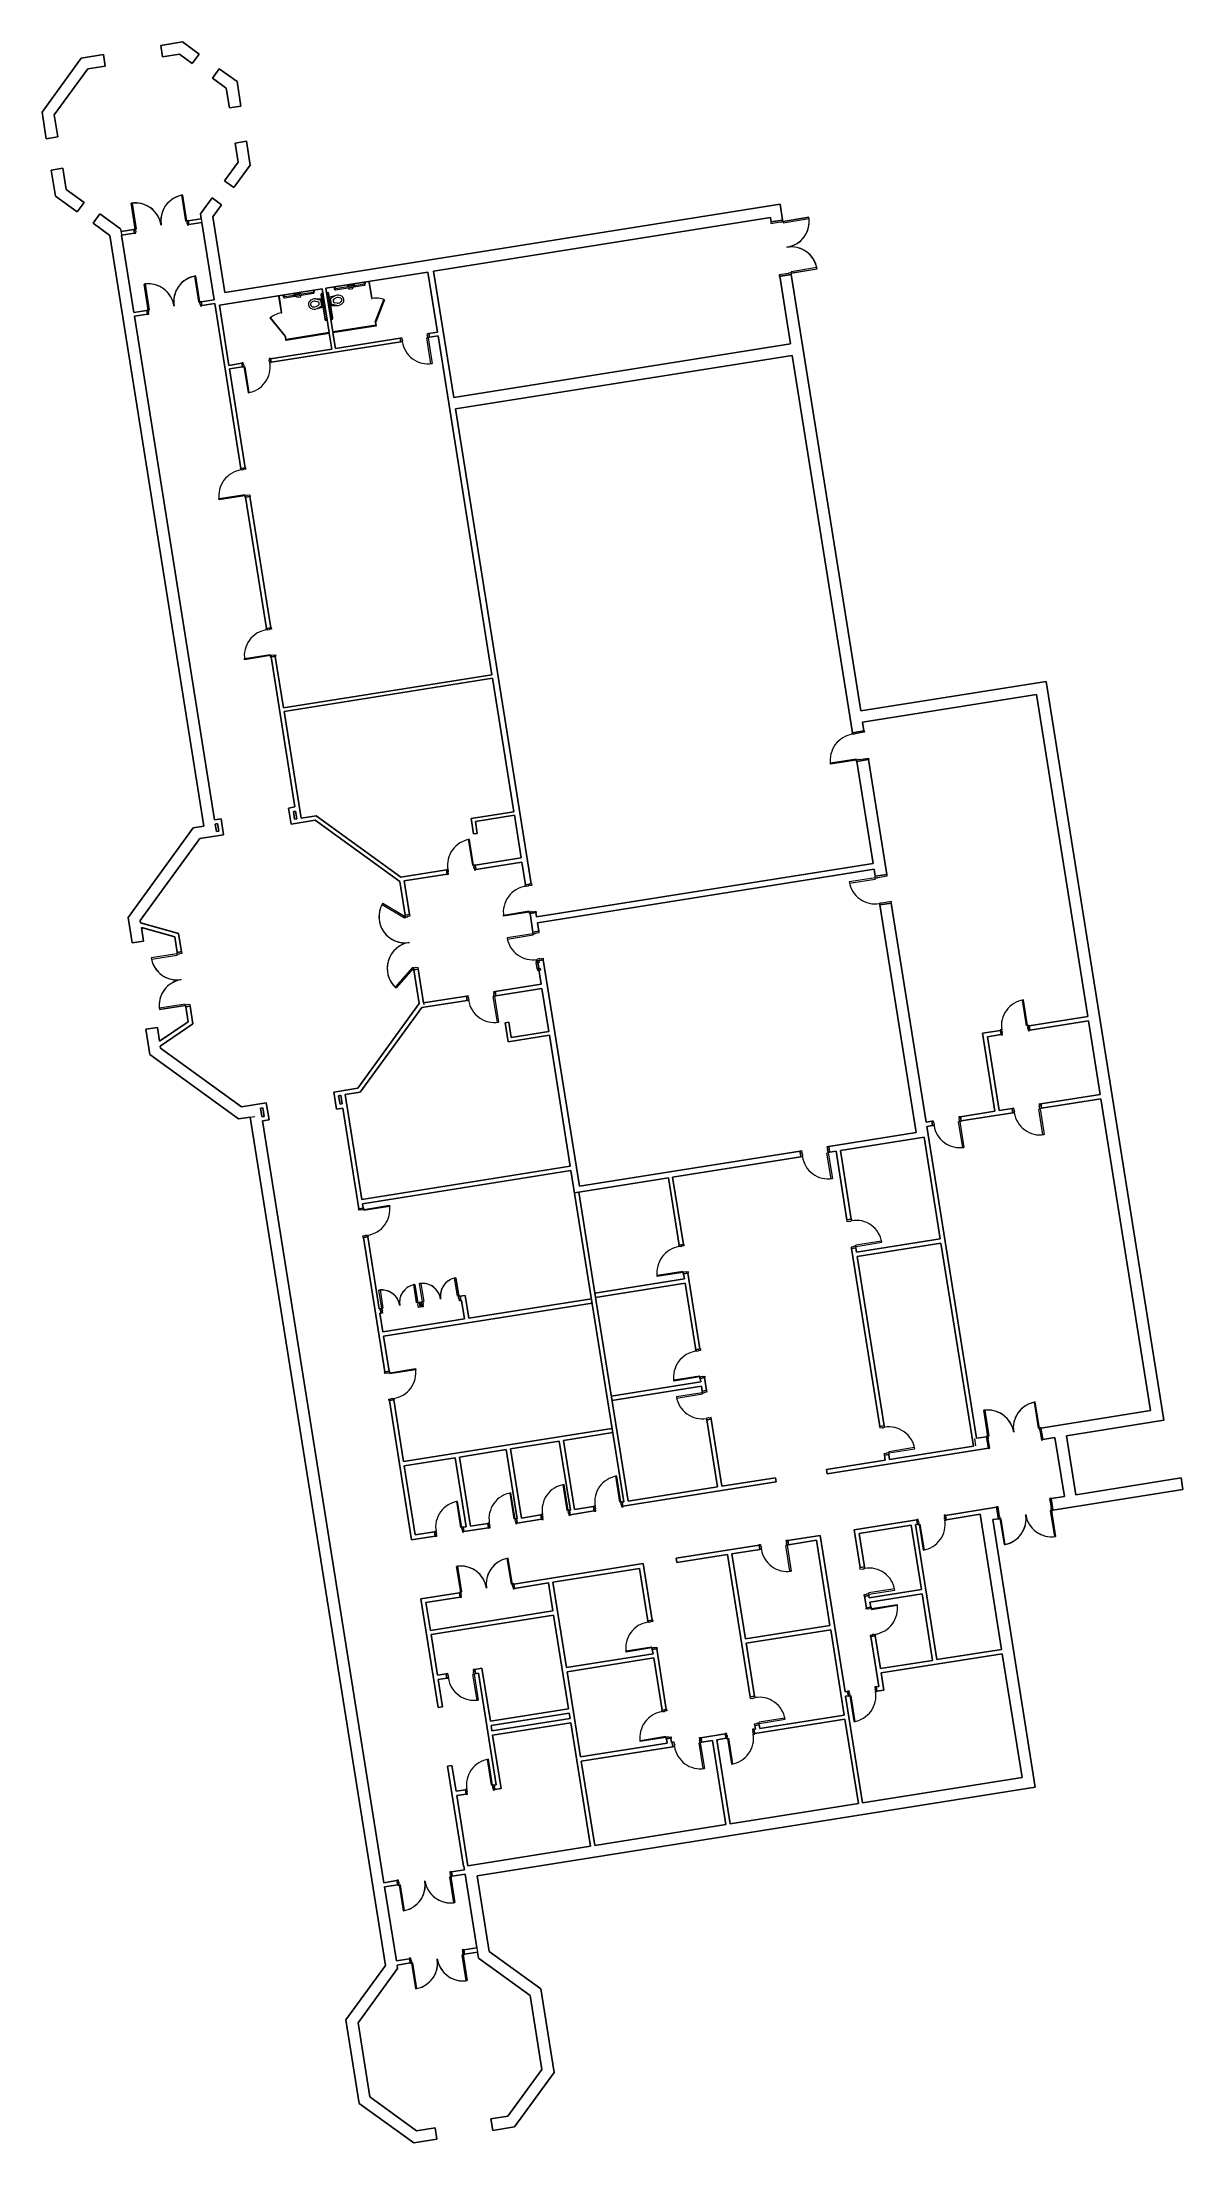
# Model space of a CAD drawing. Header units: inches. Extents: x 42 to 1615, y -3948 to -1051.
import ezdxf

# ---------------------------------------------------------------- set-up
doc = ezdxf.new("R2010")
doc.units = ezdxf.units.IN
doc.header["$MEASUREMENT"] = 0
for name, color, linetype, lineweight in [('A-DOOR', 31, 'Continuous', 9), ('A-DOOR-FRAM', 31, 'Continuous', 15), ('A-GLAZ-CURT', 52, 'Continuous', 9), ('A-GLAZ-CWMG', 51, 'Continuous', 9), ('A-WALL', 113, 'Continuous', 9), ('I-WALL', 2, 'Continuous', 9), ('P-SANR-FIXT', 6, 'Continuous', 9), ('Q-SPCQ', 91, 'Continuous', 9)]:
    doc.layers.add(name, color=color, linetype=linetype, lineweight=lineweight)

# ---------------------------------------------------------------- blocks, each defined once
blk = doc.blocks.new('Toilet_Stall_ADA_CE_ - 60_ x 60_-5203125-LEVEL 1')
at = {"layer": 'Q-SPCQ'}
for p, q in [((31, -2.5), (30, -2.5)), ((30, -2.5), (30, -62.5)), ((31, -62.5), (31, -2.5)), ((-30, -62.5), (-30, -63.5)), ((-7, -62.5), (-30, -62.5)), ((-30, -63.5), (-7, -63.5)), ((-7, -63.5), (-7, -62.5)), ((25.5, -62.6), (-3.1, -79.1)), ((-2.6, -80), (26, -63.5)), ((26, -63.5), (25.5, -62.6)), ((31, -62.5), (26, -62.5)), ((26, -62.5), (26, -63.5)), ((26, -63.5), (31, -63.5)), ((31, -63.5), (31, -62.5))]:
    blk.add_line(p, q, dxfattribs=at)
blk.add_arc((26, -63.5), 33, 180, 210, dxfattribs=at)
blk = doc.blocks.new('RR Access_Grab Bar_Back_CE_ - 36_ _GB-1_-1693847-LEVEL 1')
at = {"layer": 'Q-SPCQ'}
for p, q in [((-43, 0.7), (-43, 0)), ((-41, 0.7), (-43, 0.7)), ((-42.6, 1.5), (-42.6, 0.7)), ((-41.4, 0.7), (-41.4, 1.5)), ((-7, 3.1), (-41, 3.1)), ((-41, 1.9), (-7, 1.9)), ((-41, 0), (-41, 0.7)), ((-7, 0.7), (-7, 0)), ((-5, 0.7), (-7, 0.7)), ((-6.6, 1.5), (-6.6, 0.7)), ((-5.4, 0.7), (-5.4, 1.5)), ((-5, 0), (-5, 0.7))]:
    blk.add_line(p, q, dxfattribs=at)
at = {"layer": 'Q-SPCQ', "flags": 128}
for points in [[(-41, 3.1), (-41.1, 3.1), (-41.1, 3.1), (-41.2, 3.1), (-41.3, 3.1), (-41.3, 3.1), (-41.4, 3.1), (-41.4, 3.1), (-41.5, 3), (-41.6, 3), (-41.6, 3), (-41.7, 3), (-41.8, 2.9), (-41.8, 2.9), (-41.9, 2.9), (-41.9, 2.8), (-42, 2.8), (-42, 2.8), (-42.1, 2.7), (-42.1, 2.7), (-42.2, 2.6), (-42.2, 2.6), (-42.3, 2.5), (-42.3, 2.5), (-42.3, 2.4), (-42.4, 2.4), (-42.4, 2.3), (-42.4, 2.3), (-42.5, 2.2), (-42.5, 2.1), (-42.5, 2.1), (-42.5, 2), (-42.6, 2), (-42.6, 1.9), (-42.6, 1.8), (-42.6, 1.8), (-42.6, 1.7), (-42.6, 1.6), (-42.6, 1.6), (-42.6, 1.5), (-42.6, 1.5)], [(-41.4, 1.5), (-41.4, 1.5), (-41.4, 1.5), (-41.4, 1.5), (-41.4, 1.6), (-41.4, 1.6), (-41.4, 1.6), (-41.4, 1.6), (-41.4, 1.6), (-41.4, 1.6), (-41.3, 1.6), (-41.3, 1.7), (-41.3, 1.7), (-41.3, 1.7), (-41.3, 1.7), (-41.3, 1.7), (-41.3, 1.7), (-41.3, 1.7), (-41.3, 1.7), (-41.3, 1.8), (-41.3, 1.8), (-41.3, 1.8), (-41.2, 1.8), (-41.2, 1.8), (-41.2, 1.8), (-41.2, 1.8), (-41.2, 1.8), (-41.2, 1.8), (-41.2, 1.8), (-41.1, 1.8), (-41.1, 1.8), (-41.1, 1.9), (-41.1, 1.9), (-41.1, 1.9), (-41.1, 1.9), (-41.1, 1.9), (-41, 1.9), (-41, 1.9), (-41, 1.9), (-41, 1.9), (-41, 1.9)], [(-5.4, 1.5), (-5.4, 1.6), (-5.4, 1.6), (-5.4, 1.7), (-5.4, 1.8), (-5.4, 1.8), (-5.4, 1.9), (-5.4, 1.9), (-5.5, 2), (-5.5, 2.1), (-5.5, 2.1), (-5.5, 2.2), (-5.6, 2.3), (-5.6, 2.3), (-5.6, 2.4), (-5.7, 2.4), (-5.7, 2.5), (-5.7, 2.5), (-5.8, 2.6), (-5.8, 2.6), (-5.9, 2.7), (-5.9, 2.7), (-6, 2.8), (-6, 2.8), (-6.1, 2.8), (-6.1, 2.9), (-6.2, 2.9), (-6.2, 2.9), (-6.3, 3), (-6.4, 3), (-6.4, 3), (-6.5, 3), (-6.5, 3.1), (-6.6, 3.1), (-6.7, 3.1), (-6.7, 3.1), (-6.8, 3.1), (-6.9, 3.1), (-6.9, 3.1), (-7, 3.1), (-7, 3.1)], [(-7, 1.9), (-7, 1.9), (-7, 1.9), (-7, 1.9), (-6.9, 1.9), (-6.9, 1.9), (-6.9, 1.9), (-6.9, 1.9), (-6.9, 1.9), (-6.9, 1.9), (-6.9, 1.8), (-6.8, 1.8), (-6.8, 1.8), (-6.8, 1.8), (-6.8, 1.8), (-6.8, 1.8), (-6.8, 1.8), (-6.8, 1.8), (-6.8, 1.8), (-6.7, 1.8), (-6.7, 1.8), (-6.7, 1.8), (-6.7, 1.7), (-6.7, 1.7), (-6.7, 1.7), (-6.7, 1.7), (-6.7, 1.7), (-6.7, 1.7), (-6.7, 1.7), (-6.7, 1.6), (-6.7, 1.6), (-6.6, 1.6), (-6.6, 1.6), (-6.6, 1.6), (-6.6, 1.6), (-6.6, 1.6), (-6.6, 1.5), (-6.6, 1.5), (-6.6, 1.5), (-6.6, 1.5), (-6.6, 1.5)]]:
    blk.add_lwpolyline(points, dxfattribs=at)
blk = doc.blocks.new('RR Access_Grab Bar_Side_CE_ - 42_ _GB-2_-1694463-LEVEL 1')
at = {"layer": 'Q-SPCQ'}
for p, q in [((-3.1, 53), (-3.1, 13)), ((-1.9, 39.4), (-1.9, 53)), ((-1.9, 38.8), (-1.9, 39.2)), ((-1.9, 13), (-1.9, 38.6)), ((-0.8, 54.6), (-1.5, 54.6)), ((-1.5, 53.4), (-0.8, 53.4)), ((0, 55), (-0.8, 55)), ((-0.8, 55), (-0.8, 53)), ((-0.8, 53), (0, 53)), ((0, 53), (0, 55)), ((-0.8, 12.6), (-1.5, 12.6)), ((-1.5, 11.4), (-0.8, 11.4)), ((0, 13), (-0.8, 13)), ((-0.8, 13), (-0.8, 11)), ((-0.8, 11), (0, 11)), ((0, 11), (0, 13))]:
    blk.add_line(p, q, dxfattribs=at)
at = {"layer": 'Q-SPCQ', "flags": 128}
for points in [[(-1.5, 54.6), (-1.6, 54.6), (-1.6, 54.6), (-1.7, 54.6), (-1.8, 54.6), (-1.8, 54.6), (-1.9, 54.6), (-1.9, 54.6), (-2, 54.5), (-2.1, 54.5), (-2.1, 54.5), (-2.2, 54.5), (-2.3, 54.4), (-2.3, 54.4), (-2.4, 54.4), (-2.4, 54.3), (-2.5, 54.3), (-2.5, 54.3), (-2.6, 54.2), (-2.6, 54.2), (-2.7, 54.1), (-2.7, 54.1), (-2.8, 54), (-2.8, 54), (-2.8, 53.9), (-2.9, 53.9), (-2.9, 53.8), (-2.9, 53.8), (-3, 53.7), (-3, 53.6), (-3, 53.6), (-3, 53.5), (-3.1, 53.5), (-3.1, 53.4), (-3.1, 53.3), (-3.1, 53.3), (-3.1, 53.2), (-3.1, 53.1), (-3.1, 53.1), (-3.1, 53), (-3.1, 53)], [(-1.9, 53), (-1.9, 53), (-1.9, 53), (-1.9, 53), (-1.9, 53.1), (-1.9, 53.1), (-1.9, 53.1), (-1.9, 53.1), (-1.9, 53.1), (-1.9, 53.1), (-1.8, 53.1), (-1.8, 53.2), (-1.8, 53.2), (-1.8, 53.2), (-1.8, 53.2), (-1.8, 53.2), (-1.8, 53.2), (-1.8, 53.2), (-1.8, 53.2), (-1.8, 53.3), (-1.8, 53.3), (-1.8, 53.3), (-1.7, 53.3), (-1.7, 53.3), (-1.7, 53.3), (-1.7, 53.3), (-1.7, 53.3), (-1.7, 53.3), (-1.7, 53.3), (-1.6, 53.3), (-1.6, 53.3), (-1.6, 53.4), (-1.6, 53.4), (-1.6, 53.4), (-1.6, 53.4), (-1.6, 53.4), (-1.5, 53.4), (-1.5, 53.4), (-1.5, 53.4), (-1.5, 53.4), (-1.5, 53.4)], [(-3.1, 13), (-3.1, 12.9), (-3.1, 12.9), (-3.1, 12.8), (-3.1, 12.7), (-3.1, 12.7), (-3.1, 12.6), (-3.1, 12.6), (-3, 12.5), (-3, 12.4), (-3, 12.4), (-3, 12.3), (-2.9, 12.2), (-2.9, 12.2), (-2.9, 12.1), (-2.8, 12.1), (-2.8, 12), (-2.8, 12), (-2.7, 11.9), (-2.7, 11.9), (-2.6, 11.8), (-2.6, 11.8), (-2.5, 11.7), (-2.5, 11.7), (-2.4, 11.7), (-2.4, 11.6), (-2.3, 11.6), (-2.3, 11.6), (-2.2, 11.5), (-2.1, 11.5), (-2.1, 11.5), (-2, 11.5), (-2, 11.4), (-1.9, 11.4), (-1.8, 11.4), (-1.8, 11.4), (-1.7, 11.4), (-1.6, 11.4), (-1.6, 11.4), (-1.5, 11.4), (-1.5, 11.4)], [(-1.5, 12.6), (-1.5, 12.6), (-1.5, 12.6), (-1.5, 12.6), (-1.6, 12.6), (-1.6, 12.6), (-1.6, 12.6), (-1.6, 12.6), (-1.6, 12.6), (-1.6, 12.6), (-1.6, 12.7), (-1.7, 12.7), (-1.7, 12.7), (-1.7, 12.7), (-1.7, 12.7), (-1.7, 12.7), (-1.7, 12.7), (-1.7, 12.7), (-1.7, 12.7), (-1.8, 12.7), (-1.8, 12.7), (-1.8, 12.7), (-1.8, 12.8), (-1.8, 12.8), (-1.8, 12.8), (-1.8, 12.8), (-1.8, 12.8), (-1.8, 12.8), (-1.8, 12.8), (-1.8, 12.9), (-1.8, 12.9), (-1.9, 12.9), (-1.9, 12.9), (-1.9, 12.9), (-1.9, 12.9), (-1.9, 12.9), (-1.9, 13), (-1.9, 13), (-1.9, 13), (-1.9, 13), (-1.9, 13)]]:
    blk.add_lwpolyline(points, dxfattribs=at)
blk = doc.blocks.new('RR Access_Grab Bar_Vert_CE_ - 24_ _GB-3_-1696212-LEVEL 1')
at = {"layer": 'Q-SPCQ'}
for p, q in [((-0.8, 39.6), (-1.5, 39.6)), ((-0.8, 39.6), (-1.5, 39.6)), ((-1.5, 38.4), (-0.8, 38.4)), ((-1.5, 38.4), (-0.8, 38.4)), ((0, 40), (-0.8, 40)), ((0, 40), (-0.8, 40)), ((-0.8, 40), (-0.8, 40)), ((-0.8, 40), (-0.8, 39)), ((-0.8, 39), (-0.8, 38)), ((-0.8, 38), (0, 38)), ((-0.8, 38), (0, 38)), ((-0.8, 38), (-0.8, 38)), ((0, 40), (0, 40)), ((0, 39), (0, 40)), ((0, 38), (0, 39)), ((0, 38), (0, 38))]:
    blk.add_line(p, q, dxfattribs=at)
at = {"layer": 'Q-SPCQ', "flags": 128}
for points in [[(-3.1, 39), (-3.1, 39), (-3.1, 39), (-3.1, 39.1), (-3.1, 39.1), (-3.1, 39.1), (-3.1, 39.1), (-3.1, 39.2), (-3.1, 39.2), (-3.1, 39.2), (-3.1, 39.2), (-3.1, 39.3), (-3.1, 39.3), (-3, 39.3), (-3, 39.3), (-3, 39.4), (-3, 39.4), (-3, 39.4), (-3, 39.4), (-3, 39.4), (-2.9, 39.4), (-2.9, 39.5), (-2.9, 39.5), (-2.9, 39.5), (-2.9, 39.5), (-2.8, 39.5), (-2.8, 39.5), (-2.8, 39.6), (-2.8, 39.6), (-2.7, 39.6), (-2.7, 39.6), (-2.7, 39.6), (-2.7, 39.6), (-2.7, 39.6), (-2.6, 39.6), (-2.6, 39.6), (-2.6, 39.6), (-2.6, 39.6), (-2.5, 39.6), (-2.5, 39.6), (-2.5, 39.6)], [(-2.5, 38.4), (-2.5, 38.4), (-2.5, 38.4), (-2.6, 38.4), (-2.6, 38.4), (-2.6, 38.4), (-2.6, 38.4), (-2.7, 38.4), (-2.7, 38.4), (-2.7, 38.4), (-2.7, 38.4), (-2.8, 38.4), (-2.8, 38.4), (-2.8, 38.5), (-2.8, 38.5), (-2.9, 38.5), (-2.9, 38.5), (-2.9, 38.5), (-2.9, 38.5), (-2.9, 38.5), (-2.9, 38.6), (-3, 38.6), (-3, 38.6), (-3, 38.6), (-3, 38.6), (-3, 38.7), (-3, 38.7), (-3.1, 38.7), (-3.1, 38.7), (-3.1, 38.8), (-3.1, 38.8), (-3.1, 38.8), (-3.1, 38.8), (-3.1, 38.8), (-3.1, 38.9), (-3.1, 38.9), (-3.1, 38.9), (-3.1, 38.9), (-3.1, 39), (-3.1, 39), (-3.1, 39)], [(-2.5, 39.6), (-2.5, 39.6), (-2.5, 39.6), (-2.5, 39.6), (-2.5, 39.6), (-2.5, 39.6), (-2.5, 39.6), (-2.5, 39.6), (-2.4, 39.6), (-2.4, 39.6), (-2.4, 39.6), (-2.4, 39.6), (-2.4, 39.6), (-2.4, 39.6), (-2.3, 39.6), (-2.3, 39.6), (-2.3, 39.6), (-2.3, 39.6), (-2.3, 39.6), (-2.2, 39.6), (-2.2, 39.6), (-2.2, 39.6), (-2.1, 39.6), (-2.1, 39.6), (-2.1, 39.6), (-2, 39.6), (-2, 39.6), (-2, 39.6), (-1.9, 39.6), (-1.9, 39.6), (-1.9, 39.6), (-1.8, 39.6), (-1.8, 39.6), (-1.7, 39.6), (-1.7, 39.6), (-1.7, 39.6), (-1.6, 39.6), (-1.6, 39.6), (-1.6, 39.6), (-1.5, 39.6), (-1.5, 39.6)], [(-1.5, 39.6), (-1.5, 39.6), (-1.6, 39.6), (-1.6, 39.6), (-1.7, 39.6), (-1.7, 39.6), (-1.7, 39.6), (-1.8, 39.6), (-1.8, 39.6), (-1.9, 39.6), (-1.9, 39.6), (-1.9, 39.6), (-2, 39.6), (-2, 39.6), (-2, 39.6), (-2.1, 39.6), (-2.1, 39.6), (-2.1, 39.6), (-2.2, 39.6), (-2.2, 39.6), (-2.2, 39.6), (-2.2, 39.6), (-2.3, 39.6), (-2.3, 39.6), (-2.3, 39.6), (-2.3, 39.6), (-2.4, 39.6), (-2.4, 39.6), (-2.4, 39.6), (-2.4, 39.6), (-2.4, 39.6), (-2.4, 39.6), (-2.5, 39.6), (-2.5, 39.6), (-2.5, 39.6), (-2.5, 39.6), (-2.5, 39.6), (-2.5, 39.6), (-2.5, 39.6), (-2.5, 39.6)], [(-1.5, 38.4), (-1.5, 38.4), (-1.6, 38.4), (-1.6, 38.4), (-1.7, 38.4), (-1.7, 38.4), (-1.7, 38.4), (-1.8, 38.4), (-1.8, 38.4), (-1.9, 38.4), (-1.9, 38.4), (-1.9, 38.4), (-2, 38.4), (-2, 38.4), (-2, 38.4), (-2.1, 38.4), (-2.1, 38.4), (-2.1, 38.4), (-2.2, 38.4), (-2.2, 38.4), (-2.2, 38.4), (-2.2, 38.4), (-2.3, 38.4), (-2.3, 38.4), (-2.3, 38.4), (-2.3, 38.4), (-2.4, 38.4), (-2.4, 38.4), (-2.4, 38.4), (-2.4, 38.4), (-2.4, 38.4), (-2.4, 38.4), (-2.5, 38.4), (-2.5, 38.4), (-2.5, 38.4), (-2.5, 38.4), (-2.5, 38.4), (-2.5, 38.4), (-2.5, 38.4), (-2.5, 38.4)], [(-2.5, 38.4), (-2.5, 38.4), (-2.5, 38.4), (-2.5, 38.4), (-2.5, 38.4), (-2.5, 38.4), (-2.5, 38.4), (-2.5, 38.4), (-2.4, 38.4), (-2.4, 38.4), (-2.4, 38.4), (-2.4, 38.4), (-2.4, 38.4), (-2.4, 38.4), (-2.3, 38.4), (-2.3, 38.4), (-2.3, 38.4), (-2.3, 38.4), (-2.3, 38.4), (-2.2, 38.4), (-2.2, 38.4), (-2.2, 38.4), (-2.1, 38.4), (-2.1, 38.4), (-2.1, 38.4), (-2, 38.4), (-2, 38.4), (-2, 38.4), (-1.9, 38.4), (-1.9, 38.4), (-1.9, 38.4), (-1.8, 38.4), (-1.8, 38.4), (-1.7, 38.4), (-1.7, 38.4), (-1.7, 38.4), (-1.6, 38.4), (-1.6, 38.4), (-1.6, 38.4), (-1.5, 38.4), (-1.5, 38.4)]]:
    blk.add_lwpolyline(points, dxfattribs=at)
blk = doc.blocks.new('Toilet_Wall Hung_CE_ - ADA-5203126-LEVEL 1')
at = {"layer": 'P-SANR-FIXT'}
for p, q in [((-6.1, 3.1), (-6.7, 11.1)), ((-6.7, 11.1), (-4.3, 5.1)), ((-6.7, 11.1), (-6.1, 3.1)), ((-5.8, 0), (-6, 1.9)), ((-6, 1.9), (-5.8, 0)), ((-4.3, 5.1), (-4.3, 4.3)), ((-4.3, 4.3), (4.3, 4.3)), ((-3.9, 12), (-2.5, 8.5)), ((3.9, 12), (2.5, 8.5)), ((6.7, 11.1), (4.3, 5.1)), ((4.3, 4.3), (4.3, 5.1)), ((6, 1.9), (5.8, 0)), ((6, 1.9), (5.8, 0)), ((6.7, 11.1), (6.1, 3.1)), ((6.7, 11.1), (6.1, 3.1))]:
    blk.add_line(p, q, dxfattribs=at)
for centre, radius, start, end in [((2.6, 13.7), 9.68, 138.0703, 195.9297), ((0, 16), 6.23, 41.9297, 138.0703), ((2.6, 13.7), 6.68, 134.548, 194.6909), ((0, 9.9), 2.85, 209.2965, 330.7035), ((0, 16.3), 3.01, 44.548, 134.548), ((0, 1.8), 1.77, 180, 360), ((0, 1.8), 1.75, 180, 270), ((0, 1.8), 1.77, 48.6151, 131.4979), ((0, 1.8), 1.75, 121.3454, 130.7475), ((0, 1.8), 0.97, 177.2366, 270), ((0, 1.8), 1.75, 92.777, 117.6743), ((0, 1.8), 0.97, 270, 2.8287), ((0, 1.8), 1.75, 270, 360), ((0, 1.8), 1.75, 62.0078, 87.3314), ((0, 1.8), 1.75, 49.3466, 59.409), ((-2.6, 13.7), 6.68, 345.3091, 45.452), ((-2.6, 13.7), 9.68, 344.0703, 41.9297)]:
    blk.add_arc(centre, radius, start, end, dxfattribs=at)
blk = doc.blocks.new('RR Access_Toilet Tissue Dispenser_CE_ - TTD-1-888219-LEVEL 1')
at = {"layer": 'Q-SPCQ'}
for p, q in [((-5, 36), (-5, 30.5)), ((-3.1, 36), (-5, 36)), ((-5, 30.5), (-3.1, 30.5)), ((-4, 36.5), (-3.1, 36.5)), ((-4, 36), (-4, 36.5)), ((-4, 30), (-4, 30.5)), ((-3.1, 30), (-4, 30)), ((-1.9, 36.5), (0, 36.5)), ((-1.9, 30.5), (-1.2, 30.5)), ((0, 30), (-1.9, 30)), ((-1.2, 36), (-1.8, 36)), ((0, 36), (-1.2, 36)), ((-1.2, 30.5), (0, 30.5)), ((-1, 30.5), (-1, 36)), ((0, 36), (0, 36.5)), ((0, 30), (0, 30.5))]:
    blk.add_line(p, q, dxfattribs=at)
blk = doc.blocks.new('Toilet_Stall_ADA_CE_ - 60_ x 60_-5203152-LEVEL 1')
at = {"layer": 'Q-SPCQ'}
for p, q in [((-7, 63.5), (-30, 63.5)), ((-30, 63.5), (-30, 62.5)), ((-30, 62.5), (-7, 62.5)), ((-7, 62.5), (-7, 63.5)), ((25.5, 62.6), (-3.1, 79.1)), ((-2.6, 80), (26, 63.5)), ((26, 63.5), (25.5, 62.6)), ((31, 63.5), (26, 63.5)), ((26, 63.5), (26, 62.5)), ((26, 62.5), (31, 62.5)), ((30, 62.5), (30, 2.5)), ((31, 62.5), (31, 63.5)), ((31, 2.5), (31, 62.5)), ((30, 2.5), (31, 2.5))]:
    blk.add_line(p, q, dxfattribs=at)
blk.add_arc((26, 63.5), 33, 150, 180, dxfattribs=at)
blk = doc.blocks.new('RR Access_Grab Bar_Back_CE_ - 36_ _GB-1_-5203153-LEVEL 1')
at = {"layer": 'Q-SPCQ'}
for p, q in [((-43, 0), (-43, -0.8)), ((-43, -0.8), (-41, -0.8)), ((-42.6, -0.8), (-42.6, -1.5)), ((-41.4, -1.5), (-41.4, -0.8)), ((-41, -0.8), (-41, 0)), ((-7, -1.9), (-41, -1.9)), ((-41, -3.1), (-7, -3.1)), ((-7, 0), (-7, -0.8)), ((-7, -0.8), (-5, -0.8)), ((-6.6, -0.8), (-6.6, -1.5)), ((-5.4, -1.5), (-5.4, -0.8)), ((-5, -0.8), (-5, 0))]:
    blk.add_line(p, q, dxfattribs=at)
at = {"layer": 'Q-SPCQ', "flags": 128}
for points in [[(-42.6, -1.5), (-42.6, -1.6), (-42.6, -1.6), (-42.6, -1.7), (-42.6, -1.8), (-42.6, -1.8), (-42.6, -1.9), (-42.6, -1.9), (-42.5, -2), (-42.5, -2.1), (-42.5, -2.1), (-42.5, -2.2), (-42.4, -2.3), (-42.4, -2.3), (-42.4, -2.4), (-42.3, -2.4), (-42.3, -2.5), (-42.3, -2.5), (-42.2, -2.6), (-42.2, -2.6), (-42.1, -2.7), (-42.1, -2.7), (-42, -2.8), (-42, -2.8), (-41.9, -2.8), (-41.9, -2.9), (-41.8, -2.9), (-41.8, -2.9), (-41.7, -3), (-41.6, -3), (-41.6, -3), (-41.5, -3), (-41.5, -3.1), (-41.4, -3.1), (-41.3, -3.1), (-41.3, -3.1), (-41.2, -3.1), (-41.1, -3.1), (-41.1, -3.1), (-41, -3.1), (-41, -3.1)], [(-41, -1.9), (-41, -1.9), (-41, -1.9), (-41, -1.9), (-41.1, -1.9), (-41.1, -1.9), (-41.1, -1.9), (-41.1, -1.9), (-41.1, -1.9), (-41.1, -1.9), (-41.1, -1.8), (-41.2, -1.8), (-41.2, -1.8), (-41.2, -1.8), (-41.2, -1.8), (-41.2, -1.8), (-41.2, -1.8), (-41.2, -1.8), (-41.2, -1.8), (-41.3, -1.8), (-41.3, -1.8), (-41.3, -1.8), (-41.3, -1.7), (-41.3, -1.7), (-41.3, -1.7), (-41.3, -1.7), (-41.3, -1.7), (-41.3, -1.7), (-41.3, -1.7), (-41.3, -1.6), (-41.3, -1.6), (-41.4, -1.6), (-41.4, -1.6), (-41.4, -1.6), (-41.4, -1.6), (-41.4, -1.6), (-41.4, -1.5), (-41.4, -1.5), (-41.4, -1.5), (-41.4, -1.5), (-41.4, -1.5)], [(-6.6, -1.5), (-6.6, -1.5), (-6.6, -1.5), (-6.6, -1.5), (-6.6, -1.6), (-6.6, -1.6), (-6.6, -1.6), (-6.6, -1.6), (-6.6, -1.6), (-6.6, -1.6), (-6.7, -1.6), (-6.7, -1.7), (-6.7, -1.7), (-6.7, -1.7), (-6.7, -1.7), (-6.7, -1.7), (-6.7, -1.7), (-6.7, -1.7), (-6.7, -1.7), (-6.7, -1.8), (-6.7, -1.8), (-6.7, -1.8), (-6.8, -1.8), (-6.8, -1.8), (-6.8, -1.8), (-6.8, -1.8), (-6.8, -1.8), (-6.8, -1.8), (-6.8, -1.8), (-6.9, -1.8), (-6.9, -1.8), (-6.9, -1.9), (-6.9, -1.9), (-6.9, -1.9), (-6.9, -1.9), (-6.9, -1.9), (-7, -1.9), (-7, -1.9), (-7, -1.9), (-7, -1.9), (-7, -1.9)], [(-7, -3.1), (-6.9, -3.1), (-6.9, -3.1), (-6.8, -3.1), (-6.7, -3.1), (-6.7, -3.1), (-6.6, -3.1), (-6.6, -3.1), (-6.5, -3), (-6.4, -3), (-6.4, -3), (-6.3, -3), (-6.2, -2.9), (-6.2, -2.9), (-6.1, -2.9), (-6.1, -2.8), (-6, -2.8), (-6, -2.8), (-5.9, -2.7), (-5.9, -2.7), (-5.8, -2.6), (-5.8, -2.6), (-5.7, -2.5), (-5.7, -2.5), (-5.7, -2.4), (-5.6, -2.4), (-5.6, -2.3), (-5.6, -2.3), (-5.5, -2.2), (-5.5, -2.1), (-5.5, -2.1), (-5.5, -2), (-5.4, -2), (-5.4, -1.9), (-5.4, -1.8), (-5.4, -1.8), (-5.4, -1.7), (-5.4, -1.6), (-5.4, -1.6), (-5.4, -1.5), (-5.4, -1.5)]]:
    blk.add_lwpolyline(points, dxfattribs=at)
blk = doc.blocks.new('RR Access_Grab Bar_Side_CE_ - 42_ _GB-2_-5203154-LEVEL 1')
at = {"layer": 'Q-SPCQ'}
for p, q in [((-3.1, -13), (-3.1, -53)), ((-1.9, -38.6), (-1.9, -13)), ((-0.8, -11.4), (-1.5, -11.4)), ((-1.5, -12.6), (-0.8, -12.6)), ((0, -11), (-0.8, -11)), ((-0.8, -11), (-0.8, -13)), ((-0.8, -13), (0, -13)), ((0, -13), (0, -11)), ((-1.9, -39.2), (-1.9, -38.8)), ((-1.9, -53), (-1.9, -39.4)), ((-0.8, -53.4), (-1.5, -53.4)), ((-1.5, -54.6), (-0.8, -54.6)), ((0, -53), (-0.8, -53)), ((-0.8, -53), (-0.8, -55)), ((-0.8, -55), (0, -55)), ((0, -55), (0, -53))]:
    blk.add_line(p, q, dxfattribs=at)
at = {"layer": 'Q-SPCQ', "flags": 128}
for points in [[(-1.5, -11.4), (-1.6, -11.4), (-1.6, -11.4), (-1.7, -11.4), (-1.8, -11.4), (-1.8, -11.4), (-1.9, -11.4), (-1.9, -11.4), (-2, -11.5), (-2.1, -11.5), (-2.1, -11.5), (-2.2, -11.5), (-2.3, -11.6), (-2.3, -11.6), (-2.4, -11.6), (-2.4, -11.7), (-2.5, -11.7), (-2.5, -11.7), (-2.6, -11.8), (-2.6, -11.8), (-2.7, -11.9), (-2.7, -11.9), (-2.8, -12), (-2.8, -12), (-2.8, -12.1), (-2.9, -12.1), (-2.9, -12.2), (-2.9, -12.2), (-3, -12.3), (-3, -12.4), (-3, -12.4), (-3, -12.5), (-3.1, -12.5), (-3.1, -12.6), (-3.1, -12.7), (-3.1, -12.7), (-3.1, -12.8), (-3.1, -12.9), (-3.1, -12.9), (-3.1, -13), (-3.1, -13)], [(-1.9, -13), (-1.9, -13), (-1.9, -13), (-1.9, -13), (-1.9, -12.9), (-1.9, -12.9), (-1.9, -12.9), (-1.9, -12.9), (-1.9, -12.9), (-1.9, -12.9), (-1.8, -12.9), (-1.8, -12.8), (-1.8, -12.8), (-1.8, -12.8), (-1.8, -12.8), (-1.8, -12.8), (-1.8, -12.8), (-1.8, -12.8), (-1.8, -12.8), (-1.8, -12.7), (-1.8, -12.7), (-1.8, -12.7), (-1.7, -12.7), (-1.7, -12.7), (-1.7, -12.7), (-1.7, -12.7), (-1.7, -12.7), (-1.7, -12.7), (-1.7, -12.7), (-1.6, -12.7), (-1.6, -12.7), (-1.6, -12.6), (-1.6, -12.6), (-1.6, -12.6), (-1.6, -12.6), (-1.6, -12.6), (-1.5, -12.6), (-1.5, -12.6), (-1.5, -12.6), (-1.5, -12.6), (-1.5, -12.6)], [(-3.1, -53), (-3.1, -53.1), (-3.1, -53.1), (-3.1, -53.2), (-3.1, -53.3), (-3.1, -53.3), (-3.1, -53.4), (-3.1, -53.4), (-3, -53.5), (-3, -53.6), (-3, -53.6), (-3, -53.7), (-2.9, -53.8), (-2.9, -53.8), (-2.9, -53.9), (-2.8, -53.9), (-2.8, -54), (-2.8, -54), (-2.7, -54.1), (-2.7, -54.1), (-2.6, -54.2), (-2.6, -54.2), (-2.5, -54.3), (-2.5, -54.3), (-2.4, -54.3), (-2.4, -54.4), (-2.3, -54.4), (-2.3, -54.4), (-2.2, -54.5), (-2.1, -54.5), (-2.1, -54.5), (-2, -54.5), (-2, -54.6), (-1.9, -54.6), (-1.8, -54.6), (-1.8, -54.6), (-1.7, -54.6), (-1.6, -54.6), (-1.6, -54.6), (-1.5, -54.6), (-1.5, -54.6)], [(-1.5, -53.4), (-1.5, -53.4), (-1.5, -53.4), (-1.5, -53.4), (-1.6, -53.4), (-1.6, -53.4), (-1.6, -53.4), (-1.6, -53.4), (-1.6, -53.4), (-1.6, -53.4), (-1.6, -53.3), (-1.7, -53.3), (-1.7, -53.3), (-1.7, -53.3), (-1.7, -53.3), (-1.7, -53.3), (-1.7, -53.3), (-1.7, -53.3), (-1.7, -53.3), (-1.8, -53.3), (-1.8, -53.3), (-1.8, -53.3), (-1.8, -53.2), (-1.8, -53.2), (-1.8, -53.2), (-1.8, -53.2), (-1.8, -53.2), (-1.8, -53.2), (-1.8, -53.2), (-1.8, -53.1), (-1.8, -53.1), (-1.9, -53.1), (-1.9, -53.1), (-1.9, -53.1), (-1.9, -53.1), (-1.9, -53.1), (-1.9, -53), (-1.9, -53), (-1.9, -53), (-1.9, -53), (-1.9, -53)]]:
    blk.add_lwpolyline(points, dxfattribs=at)
blk = doc.blocks.new('RR Access_Grab Bar_Vert_CE_ - 24_ _GB-3_-5203155-LEVEL 1')
at = {"layer": 'Q-SPCQ'}
for p, q in [((-0.8, -38.4), (-1.5, -38.4)), ((-0.8, -38.4), (-1.5, -38.4)), ((-1.5, -39.6), (-0.8, -39.6)), ((-1.5, -39.6), (-0.8, -39.6)), ((0, -38), (-0.8, -38)), ((0, -38), (-0.8, -38)), ((-0.8, -38), (-0.8, -38)), ((-0.8, -38), (-0.8, -39)), ((-0.8, -39), (-0.8, -40)), ((-0.8, -40), (0, -40)), ((-0.8, -40), (0, -40)), ((-0.8, -40), (-0.8, -40)), ((0, -38), (0, -38)), ((0, -39), (0, -38)), ((0, -40), (0, -39)), ((0, -40), (0, -40))]:
    blk.add_line(p, q, dxfattribs=at)
at = {"layer": 'Q-SPCQ', "flags": 128}
for points in [[(-3.1, -39), (-3.1, -39), (-3.1, -39), (-3.1, -38.9), (-3.1, -38.9), (-3.1, -38.9), (-3.1, -38.9), (-3.1, -38.8), (-3.1, -38.8), (-3.1, -38.8), (-3.1, -38.8), (-3.1, -38.7), (-3.1, -38.7), (-3, -38.7), (-3, -38.7), (-3, -38.6), (-3, -38.6), (-3, -38.6), (-3, -38.6), (-3, -38.6), (-2.9, -38.6), (-2.9, -38.5), (-2.9, -38.5), (-2.9, -38.5), (-2.9, -38.5), (-2.8, -38.5), (-2.8, -38.5), (-2.8, -38.4), (-2.8, -38.4), (-2.7, -38.4), (-2.7, -38.4), (-2.7, -38.4), (-2.7, -38.4), (-2.7, -38.4), (-2.6, -38.4), (-2.6, -38.4), (-2.6, -38.4), (-2.6, -38.4), (-2.5, -38.4), (-2.5, -38.4), (-2.5, -38.4)], [(-2.5, -39.6), (-2.5, -39.6), (-2.5, -39.6), (-2.6, -39.6), (-2.6, -39.6), (-2.6, -39.6), (-2.6, -39.6), (-2.7, -39.6), (-2.7, -39.6), (-2.7, -39.6), (-2.7, -39.6), (-2.8, -39.6), (-2.8, -39.6), (-2.8, -39.5), (-2.8, -39.5), (-2.9, -39.5), (-2.9, -39.5), (-2.9, -39.5), (-2.9, -39.5), (-2.9, -39.5), (-2.9, -39.4), (-3, -39.4), (-3, -39.4), (-3, -39.4), (-3, -39.4), (-3, -39.3), (-3, -39.3), (-3.1, -39.3), (-3.1, -39.3), (-3.1, -39.2), (-3.1, -39.2), (-3.1, -39.2), (-3.1, -39.2), (-3.1, -39.2), (-3.1, -39.1), (-3.1, -39.1), (-3.1, -39.1), (-3.1, -39.1), (-3.1, -39), (-3.1, -39), (-3.1, -39)], [(-2.5, -38.4), (-2.5, -38.4), (-2.5, -38.4), (-2.5, -38.4), (-2.5, -38.4), (-2.5, -38.4), (-2.5, -38.4), (-2.5, -38.4), (-2.4, -38.4), (-2.4, -38.4), (-2.4, -38.4), (-2.4, -38.4), (-2.4, -38.4), (-2.4, -38.4), (-2.3, -38.4), (-2.3, -38.4), (-2.3, -38.4), (-2.3, -38.4), (-2.3, -38.4), (-2.2, -38.4), (-2.2, -38.4), (-2.2, -38.4), (-2.1, -38.4), (-2.1, -38.4), (-2.1, -38.4), (-2, -38.4), (-2, -38.4), (-2, -38.4), (-1.9, -38.4), (-1.9, -38.4), (-1.9, -38.4), (-1.8, -38.4), (-1.8, -38.4), (-1.7, -38.4), (-1.7, -38.4), (-1.7, -38.4), (-1.6, -38.4), (-1.6, -38.4), (-1.6, -38.4), (-1.5, -38.4), (-1.5, -38.4)], [(-1.5, -38.4), (-1.5, -38.4), (-1.6, -38.4), (-1.6, -38.4), (-1.7, -38.4), (-1.7, -38.4), (-1.7, -38.4), (-1.8, -38.4), (-1.8, -38.4), (-1.9, -38.4), (-1.9, -38.4), (-1.9, -38.4), (-2, -38.4), (-2, -38.4), (-2, -38.4), (-2.1, -38.4), (-2.1, -38.4), (-2.1, -38.4), (-2.2, -38.4), (-2.2, -38.4), (-2.2, -38.4), (-2.2, -38.4), (-2.3, -38.4), (-2.3, -38.4), (-2.3, -38.4), (-2.3, -38.4), (-2.4, -38.4), (-2.4, -38.4), (-2.4, -38.4), (-2.4, -38.4), (-2.4, -38.4), (-2.4, -38.4), (-2.5, -38.4), (-2.5, -38.4), (-2.5, -38.4), (-2.5, -38.4), (-2.5, -38.4), (-2.5, -38.4), (-2.5, -38.4), (-2.5, -38.4)], [(-1.5, -39.6), (-1.5, -39.6), (-1.6, -39.6), (-1.6, -39.6), (-1.7, -39.6), (-1.7, -39.6), (-1.7, -39.6), (-1.8, -39.6), (-1.8, -39.6), (-1.9, -39.6), (-1.9, -39.6), (-1.9, -39.6), (-2, -39.6), (-2, -39.6), (-2, -39.6), (-2.1, -39.6), (-2.1, -39.6), (-2.1, -39.6), (-2.2, -39.6), (-2.2, -39.6), (-2.2, -39.6), (-2.2, -39.6), (-2.3, -39.6), (-2.3, -39.6), (-2.3, -39.6), (-2.3, -39.6), (-2.4, -39.6), (-2.4, -39.6), (-2.4, -39.6), (-2.4, -39.6), (-2.4, -39.6), (-2.4, -39.6), (-2.5, -39.6), (-2.5, -39.6), (-2.5, -39.6), (-2.5, -39.6), (-2.5, -39.6), (-2.5, -39.6), (-2.5, -39.6), (-2.5, -39.6)], [(-2.5, -39.6), (-2.5, -39.6), (-2.5, -39.6), (-2.5, -39.6), (-2.5, -39.6), (-2.5, -39.6), (-2.5, -39.6), (-2.5, -39.6), (-2.4, -39.6), (-2.4, -39.6), (-2.4, -39.6), (-2.4, -39.6), (-2.4, -39.6), (-2.4, -39.6), (-2.3, -39.6), (-2.3, -39.6), (-2.3, -39.6), (-2.3, -39.6), (-2.3, -39.6), (-2.2, -39.6), (-2.2, -39.6), (-2.2, -39.6), (-2.1, -39.6), (-2.1, -39.6), (-2.1, -39.6), (-2, -39.6), (-2, -39.6), (-2, -39.6), (-1.9, -39.6), (-1.9, -39.6), (-1.9, -39.6), (-1.8, -39.6), (-1.8, -39.6), (-1.7, -39.6), (-1.7, -39.6), (-1.7, -39.6), (-1.6, -39.6), (-1.6, -39.6), (-1.6, -39.6), (-1.5, -39.6), (-1.5, -39.6)]]:
    blk.add_lwpolyline(points, dxfattribs=at)
blk = doc.blocks.new('Toilet_Wall Hung_CE_ - ADA-909804-LEVEL 1')
at = {"layer": 'P-SANR-FIXT'}
for p, q in [((-5.8, 0), (-6, -1.9)), ((-6.1, -3.1), (-6.7, -11.1)), ((-6.7, -11.1), (-6.1, -3.1)), ((-6.7, -11.1), (-4.3, -5.1)), ((-6, -1.9), (-5.8, 0)), ((-4.3, -4.3), (4.3, -4.3)), ((-4.3, -5.1), (-4.3, -4.3)), ((-3.9, -12), (-2.5, -8.5)), ((3.9, -12), (2.5, -8.5)), ((4.3, -4.3), (4.3, -5.1)), ((6.7, -11.1), (4.3, -5.1)), ((6, -1.9), (5.8, 0)), ((6, -1.9), (5.8, 0)), ((6.7, -11.1), (6.1, -3.1)), ((6.7, -11.1), (6.1, -3.1))]:
    blk.add_line(p, q, dxfattribs=at)
for centre, radius, start, end in [((2.6, -13.7), 9.68, 164.0703, 221.9297), ((0, -16), 6.23, 221.9297, 318.0703), ((2.6, -13.7), 6.68, 165.3091, 225.452), ((0, -9.9), 2.85, 29.2965, 150.7035), ((0, -16.3), 3.01, 225.452, 315.452), ((0, -1.8), 1.77, 0, 180), ((0, -1.8), 1.75, 90, 180), ((0, -1.8), 1.77, 228.5021, 311.3849), ((0, -1.8), 1.75, 229.2525, 238.6546), ((0, -1.8), 0.97, 90, 182.8287), ((0, -1.8), 1.75, 242.3257, 267.223), ((0, -1.8), 1.75, 0, 90), ((0, -1.8), 0.97, 357.1713, 90), ((0, -1.8), 1.75, 272.6686, 297.9922), ((0, -1.8), 1.75, 300.6343, 310.6534), ((-2.6, -13.7), 6.68, 314.548, 14.6909), ((-2.6, -13.7), 9.68, 318.0703, 15.9297)]:
    blk.add_arc(centre, radius, start, end, dxfattribs=at)
blk = doc.blocks.new('RR Access_Toilet Tissue Dispenser_CE_ - TTD-1-5203156-LEVEL 1')
at = {"layer": 'Q-SPCQ'}
for p, q in [((-5, -30.5), (-5, -36)), ((-3.1, -30.5), (-5, -30.5)), ((-5, -36), (-3.1, -36)), ((-4, -30), (-3.1, -30)), ((-4, -30.5), (-4, -30)), ((-4, -36.5), (-4, -36)), ((-3.1, -36.5), (-4, -36.5)), ((-1.9, -30), (0, -30)), ((-1.2, -30.5), (-1.9, -30.5)), ((0, -36.5), (-1.9, -36.5)), ((-1.8, -36), (-1.2, -36)), ((0, -30.5), (-1.2, -30.5)), ((-1.2, -36), (0, -36)), ((-1, -36), (-1, -30.5)), ((0, -30.5), (0, -30)), ((0, -36.5), (0, -36))]:
    blk.add_line(p, q, dxfattribs=at)
blk = doc.blocks.new('Door-Single_CE_ - HM Door-2_ HM Frame-5203233-LEVEL 1')
at = {"layer": 'A-DOOR', "lineweight": 15}
for p, q in [((18, 39), (16.25, 39)), ((16.25, 39), (16.25, 3)), ((18, 3), (18, 39)), ((18, 3), (16.25, 3))]:
    blk.add_line(p, q, dxfattribs=at)
at = {"layer": 'A-DOOR'}
blk.add_arc((18, 3), 36, 90, 180.5, dxfattribs=at)
blk.add_arc((18, 3), 36, 90, 180.5, dxfattribs=at)
blk.add_arc((18, 3), 36, 90, 180.5, dxfattribs=at)
blk.add_arc((18, 3), 36, 90, 180.5, dxfattribs=at)
at = {"layer": 'A-DOOR-FRAM'}
for p, q in [((-18, 3), (-20, 3)), ((-20, 3), (-20, -3)), ((-18, 1.25), (-18, 3)), ((-17.5, 1.25), (-18, 1.25)), ((-17.5, -0.75), (-17.5, 1.25)), ((18, 1.25), (17.5, 1.25)), ((17.5, 1.25), (17.5, -0.75)), ((20, 3), (18, 3)), ((18, 3), (18, 1.25)), ((20, -3), (20, 3)), ((-20, -3), (-18, -3)), ((-18, -3), (-18, -0.75)), ((-18, -0.75), (-17.5, -0.75)), ((17.5, -0.75), (18, -0.75)), ((18, -0.75), (18, -3)), ((18, -3), (20, -3))]:
    blk.add_line(p, q, dxfattribs=at)
blk = doc.blocks.new('Door-Single_CE_ - HM Door-2_ HM Frame-5203257-LEVEL 1')
at = {"layer": 'A-DOOR', "lineweight": 15}
for p, q in [((16.25, -39), (16.25, -3)), ((18, -3), (16.25, -3)), ((18, -3), (18, -39)), ((18, -39), (16.25, -39))]:
    blk.add_line(p, q, dxfattribs=at)
at = {"layer": 'A-DOOR'}
blk.add_arc((18, -3), 36, 179.5, 270, dxfattribs=at)
blk.add_arc((18, -3), 36, 179.5, 270, dxfattribs=at)
blk.add_arc((18, -3), 36, 179.5, 270, dxfattribs=at)
blk.add_arc((18, -3), 36, 179.5, 270, dxfattribs=at)
at = {"layer": 'A-DOOR-FRAM'}
for p, q in [((-20, 3), (-18, 3)), ((-20, -3), (-20, 3)), ((-18, 3), (-18, 0.75)), ((-18, 0.75), (-17.5, 0.75)), ((-17.5, 0.75), (-17.5, -1.25)), ((17.5, 0.75), (18, 0.75)), ((17.5, -1.25), (17.5, 0.75)), ((18, 3), (20, 3)), ((18, 0.75), (18, 3)), ((20, 3), (20, -3)), ((-18, -3), (-20, -3)), ((-18, -1.25), (-18, -3)), ((-17.5, -1.25), (-18, -1.25)), ((18, -1.25), (17.5, -1.25)), ((18, -3), (18, -1.25)), ((20, -3), (18, -3))]:
    blk.add_line(p, q, dxfattribs=at)
blk = doc.blocks.new('Door-Single_CE_ - HM Door-2_ HM Frame-5203334-LEVEL 1')
at = {"layer": 'A-DOOR', "lineweight": 15}
for p, q in [((18, 39.5), (16.25, 39.5)), ((16.25, 39.5), (16.25, 3.5)), ((18, 3.5), (18, 39.5)), ((18, 3.5), (16.25, 3.5))]:
    blk.add_line(p, q, dxfattribs=at)
at = {"layer": 'A-DOOR'}
blk.add_arc((18, 3.5), 36, 90, 180.5, dxfattribs=at)
blk.add_arc((18, 3.5), 36, 90, 180.5, dxfattribs=at)
blk.add_arc((18, 3.5), 36, 90, 180.5, dxfattribs=at)
blk.add_arc((18, 3.5), 36, 90, 180.5, dxfattribs=at)
at = {"layer": 'A-DOOR-FRAM'}
for p, q in [((-18, 3.5), (-20, 3.5)), ((-20, 3.5), (-20, -3.5)), ((-18, 1.75), (-18, 3.5)), ((-17.5, 1.75), (-18, 1.75)), ((-17.5, -0.25), (-17.5, 1.75)), ((18, 1.75), (17.5, 1.75)), ((17.5, 1.75), (17.5, -0.25)), ((20, 3.5), (18, 3.5)), ((18, 3.5), (18, 1.75)), ((20, -3.5), (20, 3.5)), ((-20, -3.5), (-18, -3.5)), ((-18, -3.5), (-18, -0.25)), ((-18, -0.25), (-17.5, -0.25)), ((17.5, -0.25), (18, -0.25)), ((18, -0.25), (18, -3.5)), ((18, -3.5), (20, -3.5))]:
    blk.add_line(p, q, dxfattribs=at)
blk = doc.blocks.new('Door-Single_CE_ - HM Door-2_ HM Frame-5203391-LEVEL 1')
at = {"layer": 'A-DOOR', "lineweight": 15}
for p, q in [((16.25, -39.5), (16.25, -3.5)), ((18, -3.5), (16.25, -3.5)), ((18, -3.5), (18, -39.5)), ((18, -39.5), (16.25, -39.5))]:
    blk.add_line(p, q, dxfattribs=at)
at = {"layer": 'A-DOOR'}
blk.add_arc((18, -3.5), 36, 179.5, 270, dxfattribs=at)
blk.add_arc((18, -3.5), 36, 179.5, 270, dxfattribs=at)
blk.add_arc((18, -3.5), 36, 179.5, 270, dxfattribs=at)
blk.add_arc((18, -3.5), 36, 179.5, 270, dxfattribs=at)
at = {"layer": 'A-DOOR-FRAM'}
for p, q in [((-20, 3.5), (-18, 3.5)), ((-20, -3.5), (-20, 3.5)), ((-18, 3.5), (-18, 0.25)), ((-18, 0.25), (-17.5, 0.25)), ((-17.5, 0.25), (-17.5, -1.75)), ((17.5, 0.25), (18, 0.25)), ((17.5, -1.75), (17.5, 0.25)), ((18, 3.5), (20, 3.5)), ((18, 0.25), (18, 3.5)), ((20, 3.5), (20, -3.5)), ((-18, -3.5), (-20, -3.5)), ((-18, -1.75), (-18, -3.5)), ((-17.5, -1.75), (-18, -1.75)), ((18, -1.75), (17.5, -1.75)), ((18, -3.5), (18, -1.75)), ((20, -3.5), (18, -3.5))]:
    blk.add_line(p, q, dxfattribs=at)
blk = doc.blocks.new('Door-Single_CE_ - HM Door-2_ HM Frame-5203506-LEVEL 1')
at = {"layer": 'A-DOOR', "lineweight": 15}
for p, q in [((18, 40.5), (16.25, 40.5)), ((16.25, 40.5), (16.25, 4.5)), ((18, 4.5), (18, 40.5)), ((18, 4.5), (16.25, 4.5))]:
    blk.add_line(p, q, dxfattribs=at)
at = {"layer": 'A-DOOR'}
blk.add_arc((18, 4.5), 36, 90, 180.5, dxfattribs=at)
blk.add_arc((18, 4.5), 36, 90, 180.5, dxfattribs=at)
blk.add_arc((18, 4.5), 36, 90, 180.5, dxfattribs=at)
blk.add_arc((18, 4.5), 36, 90, 180.5, dxfattribs=at)
at = {"layer": 'A-DOOR-FRAM'}
for p, q in [((-18, 4.5), (-20, 4.5)), ((-20, 4.5), (-20, -4.5)), ((-18, 2.75), (-18, 4.5)), ((-17.5, 2.75), (-18, 2.75)), ((-18, -4.5), (-18, 0.75)), ((-18, 0.75), (-17.5, 0.75)), ((-17.5, 0.75), (-17.5, 2.75)), ((18, 2.75), (17.5, 2.75)), ((17.5, 2.75), (17.5, 0.75)), ((17.5, 0.75), (18, 0.75)), ((20, 4.5), (18, 4.5)), ((18, 4.5), (18, 2.75)), ((18, 0.75), (18, -4.5)), ((20, -4.5), (20, 4.5)), ((-20, -4.5), (-18, -4.5)), ((18, -4.5), (20, -4.5))]:
    blk.add_line(p, q, dxfattribs=at)
blk = doc.blocks.new('Door-Single_CE_ - HM Door-2_ HM Frame-5203446-LEVEL 1')
at = {"layer": 'A-DOOR', "lineweight": 15}
for p, q in [((16.25, -40.5), (16.25, -4.5)), ((18, -4.5), (16.25, -4.5)), ((18, -4.5), (18, -40.5)), ((18, -40.5), (16.25, -40.5))]:
    blk.add_line(p, q, dxfattribs=at)
at = {"layer": 'A-DOOR'}
blk.add_arc((18, -4.5), 36, 179.5, 270, dxfattribs=at)
blk.add_arc((18, -4.5), 36, 179.5, 270, dxfattribs=at)
blk.add_arc((18, -4.5), 36, 179.5, 270, dxfattribs=at)
blk.add_arc((18, -4.5), 36, 179.5, 270, dxfattribs=at)
at = {"layer": 'A-DOOR-FRAM'}
for p, q in [((-20, 4.5), (-18, 4.5)), ((-20, -4.5), (-20, 4.5)), ((-18, 4.5), (-18, -0.75)), ((18, 4.5), (20, 4.5)), ((18, -0.75), (18, 4.5)), ((20, 4.5), (20, -4.5)), ((-18, -4.5), (-20, -4.5)), ((-18, -0.75), (-17.5, -0.75)), ((-18, -2.75), (-18, -4.5)), ((-17.5, -2.75), (-18, -2.75)), ((-17.5, -0.75), (-17.5, -2.75)), ((17.5, -0.75), (18, -0.75)), ((17.5, -2.75), (17.5, -0.75)), ((18, -2.75), (17.5, -2.75)), ((18, -4.5), (18, -2.75)), ((20, -4.5), (18, -4.5))]:
    blk.add_line(p, q, dxfattribs=at)
blk = doc.blocks.new('Door-Single_CE_ - HM Door-2_ HM Frame-5205555-LEVEL 1')
at = {"layer": 'A-DOOR', "lineweight": 15}
for p, q in [((18, 44.5), (16.25, 44.5)), ((16.25, 44.5), (16.25, 8.5)), ((18, 8.5), (18, 44.5)), ((18, 8.5), (16.25, 8.5))]:
    blk.add_line(p, q, dxfattribs=at)
at = {"layer": 'A-DOOR'}
blk.add_arc((18, 8.5), 36, 90, 180.5, dxfattribs=at)
blk.add_arc((18, 8.5), 36, 90, 180.5, dxfattribs=at)
blk.add_arc((18, 8.5), 36, 90, 180.5, dxfattribs=at)
blk.add_arc((18, 8.5), 36, 90, 180.5, dxfattribs=at)
at = {"layer": 'A-DOOR-FRAM'}
for p, q in [((-18, 8.5), (-20, 8.5)), ((-20, 8.5), (-20, -8.5)), ((-18, 6.75), (-18, 8.5)), ((-17.5, 6.75), (-18, 6.75)), ((-18, -8.5), (-18, 4.75)), ((-18, 4.75), (-17.5, 4.75)), ((-17.5, 4.75), (-17.5, 6.75)), ((18, 6.75), (17.5, 6.75)), ((17.5, 6.75), (17.5, 4.75)), ((17.5, 4.75), (18, 4.75)), ((20, 8.5), (18, 8.5)), ((18, 8.5), (18, 6.75)), ((18, 4.75), (18, -8.5)), ((20, -8.5), (20, 8.5)), ((-20, -8.5), (-18, -8.5)), ((18, -8.5), (20, -8.5))]:
    blk.add_line(p, q, dxfattribs=at)
blk = doc.blocks.new('Door-Single_CE_ - HM Door-2_ HM Frame-5205596-LEVEL 1')
at = {"layer": 'A-DOOR', "lineweight": 15}
for p, q in [((16.25, -44.5), (16.25, -8.5)), ((18, -8.5), (16.25, -8.5)), ((18, -8.5), (18, -44.5)), ((18, -44.5), (16.25, -44.5))]:
    blk.add_line(p, q, dxfattribs=at)
at = {"layer": 'A-DOOR'}
blk.add_arc((18, -8.5), 36, 179.5, 270, dxfattribs=at)
blk.add_arc((18, -8.5), 36, 179.5, 270, dxfattribs=at)
blk.add_arc((18, -8.5), 36, 179.5, 270, dxfattribs=at)
blk.add_arc((18, -8.5), 36, 179.5, 270, dxfattribs=at)
at = {"layer": 'A-DOOR-FRAM'}
for p, q in [((-20, 8.5), (-18, 8.5)), ((-20, -8.5), (-20, 8.5)), ((-18, 8.5), (-18, -4.75)), ((18, 8.5), (20, 8.5)), ((18, -4.75), (18, 8.5)), ((20, 8.5), (20, -8.5)), ((-18, -8.5), (-20, -8.5)), ((-18, -4.75), (-17.5, -4.75)), ((-18, -6.75), (-18, -8.5)), ((-17.5, -6.75), (-18, -6.75)), ((-17.5, -4.75), (-17.5, -6.75)), ((17.5, -4.75), (18, -4.75)), ((17.5, -6.75), (17.5, -4.75)), ((18, -6.75), (17.5, -6.75)), ((18, -8.5), (18, -6.75)), ((20, -8.5), (18, -8.5))]:
    blk.add_line(p, q, dxfattribs=at)
blk = doc.blocks.new('Door-Double-Lite_CE_ - WD Door-2_ HM Frame-LG Lite-5205926-LEVEL 1')
at = {"layer": 'A-DOOR'}
for p, q in [((-36, 39.5), (-36, 3.5)), ((-34.25, 39.5), (-36, 39.5)), ((-36, 3.16), (-36, 39.5)), ((-34.25, 3.5), (-34.25, 39.5)), ((36, 39.5), (34.25, 39.5)), ((34.25, 39.5), (34.25, 3.5)), ((36, 3.5), (36, 39.5)), ((36, 3.16), (36, 39.5)), ((-36, 3.5), (-34.25, 3.5)), ((34.25, 3.5), (36, 3.5))]:
    blk.add_line(p, q, dxfattribs=at)
for centre, start, end in [((-36, 3.5), 359.5, 90), ((-36, 3.5), 359.5, 87.19661), ((36, 3.5), 90, 180.5), ((36, 3.5), 92.78996, 180.5)]:
    blk.add_arc(centre, 36, start, end, dxfattribs=at)
at = {"layer": 'A-DOOR-FRAM'}
for p, q in [((-36, 3.5), (-38, 3.5)), ((-38, 3.5), (-38, -3.5)), ((-36, 1.75), (-36, 3.5)), ((-35.5, 1.75), (-36, 1.75)), ((-35.5, -0.25), (-35.5, 1.75)), ((36, 1.75), (35.5, 1.75)), ((35.5, 1.75), (35.5, -0.25)), ((38, 3.5), (36, 3.5)), ((36, 3.5), (36, 1.75)), ((38, -3.5), (38, 3.5)), ((-38, -3.5), (-36, -3.5)), ((-36, -3.5), (-36, -0.25)), ((-36, -0.25), (-35.5, -0.25)), ((35.5, -0.25), (36, -0.25)), ((36, -0.25), (36, -3.5)), ((36, -3.5), (38, -3.5))]:
    blk.add_line(p, q, dxfattribs=at)
blk = doc.blocks.new('Door-Double-Lite_CE_ - WD Door-2_ HM Frame-LG Lite-5206062-LEVEL 1')
at = {"layer": 'A-DOOR'}
for p, q in [((-36, 44.5), (-36, 8.5)), ((-34.25, 44.5), (-36, 44.5)), ((-36, 8.16), (-36, 44.5)), ((-34.25, 8.5), (-34.25, 44.5)), ((36, 44.5), (34.25, 44.5)), ((34.25, 44.5), (34.25, 8.5)), ((36, 8.5), (36, 44.5)), ((36, 8.16), (36, 44.5)), ((-36, 8.5), (-34.25, 8.5)), ((34.25, 8.5), (36, 8.5))]:
    blk.add_line(p, q, dxfattribs=at)
for centre, start, end in [((-36, 8.5), 359.5, 90), ((-36, 8.5), 359.5, 87.19661), ((36, 8.5), 90, 180.5), ((36, 8.5), 92.78996, 180.5)]:
    blk.add_arc(centre, 36, start, end, dxfattribs=at)
at = {"layer": 'A-DOOR-FRAM'}
for p, q in [((-36, 8.5), (-38, 8.5)), ((-38, 8.5), (-38, -8.5)), ((-36, 6.75), (-36, 8.5)), ((-35.5, 6.75), (-36, 6.75)), ((-36, -8.5), (-36, 4.75)), ((-36, 4.75), (-35.5, 4.75)), ((-35.5, 4.75), (-35.5, 6.75)), ((36, 6.75), (35.5, 6.75)), ((35.5, 6.75), (35.5, 4.75)), ((35.5, 4.75), (36, 4.75)), ((38, 8.5), (36, 8.5)), ((36, 8.5), (36, 6.75)), ((36, 4.75), (36, -8.5)), ((38, -8.5), (38, 8.5)), ((-38, -8.5), (-36, -8.5)), ((36, -8.5), (38, -8.5))]:
    blk.add_line(p, q, dxfattribs=at)
blk = doc.blocks.new('Door-Double-Lite_CE_ - WD Door-2_ HM Frame-LG Lite-5206218-LEVEL 1')
at = {"layer": 'A-DOOR'}
for p, q in [((-36, 39), (-36, 3)), ((-34.25, 39), (-36, 39)), ((-36, 2.66), (-36, 39)), ((-34.25, 3), (-34.25, 39)), ((36, 39), (34.25, 39)), ((34.25, 39), (34.25, 3)), ((36, 3), (36, 39)), ((36, 2.66), (36, 39)), ((-36, 3), (-34.25, 3)), ((34.25, 3), (36, 3))]:
    blk.add_line(p, q, dxfattribs=at)
for centre, start, end in [((-36, 3), 359.5, 90), ((-36, 3), 359.5, 87.19661), ((36, 3), 90, 180.5), ((36, 3), 92.80339, 180.5)]:
    blk.add_arc(centre, 36, start, end, dxfattribs=at)
at = {"layer": 'A-DOOR-FRAM'}
for p, q in [((-36, 3), (-38, 3)), ((-38, 3), (-38, -3)), ((-36, 1.25), (-36, 3)), ((-35.5, 1.25), (-36, 1.25)), ((-35.5, -0.75), (-35.5, 1.25)), ((36, 1.25), (35.5, 1.25)), ((35.5, 1.25), (35.5, -0.75)), ((38, 3), (36, 3)), ((36, 3), (36, 1.25)), ((38, -3), (38, 3)), ((-38, -3), (-36, -3)), ((-36, -3), (-36, -0.75)), ((-36, -0.75), (-35.5, -0.75)), ((35.5, -0.75), (36, -0.75)), ((36, -0.75), (36, -3)), ((36, -3), (38, -3))]:
    blk.add_line(p, q, dxfattribs=at)
blk = doc.blocks.new('Door-Double-Lite_CE_ - WD Door-2_ HM Frame-LG Lite-5206532-LEVEL 1')
at = {"layer": 'A-DOOR'}
for p, q in [((-57.8, 32.2), (-59.1, 31.1)), ((-59.1, 31.1), (-36, 3.5)), ((-36, 3.2), (-59.1, 31.1)), ((-34.7, 4.6), (-57.8, 32.2)), ((57.8, 32.2), (34.7, 4.6)), ((36, 3.5), (59.1, 31.1)), ((36, 3.2), (59.1, 31.1)), ((59.1, 31.1), (57.8, 32.2)), ((-36, 3.5), (-34.7, 4.6)), ((-35.7, 3.5), (-34.3, 3.5)), ((35.7, 3.5), (34.2, 3.5)), ((34.7, 4.6), (36, 3.5))]:
    blk.add_line(p, q, dxfattribs=at)
for centre, start, end in [((-36, 3.5), 359.5, 130), ((-36, 3.5), 359.5, 127.198), ((36, 3.5), 50, 180.5), ((36, 3.5), 52.7891, 180.5)]:
    blk.add_arc(centre, 36, start, end, dxfattribs=at)
at = {"layer": 'A-DOOR-FRAM'}
for p, q in [((-36, 3.5), (-38, 3.5)), ((-38, 3.5), (-38, -3.5)), ((-36, 1.8), (-36, 3.5)), ((-35.5, 1.8), (-36, 1.8)), ((-35.5, -0.2), (-35.5, 1.8)), ((36, 1.8), (35.5, 1.8)), ((35.5, 1.8), (35.5, -0.2)), ((38, 3.5), (36, 3.5)), ((36, 3.5), (36, 1.8)), ((38, -3.5), (38, 3.5)), ((-38, -3.5), (-36, -3.5)), ((-36, -3.5), (-36, -0.2)), ((-36, -0.2), (-35.5, -0.2)), ((35.5, -0.2), (36, -0.2)), ((36, -0.2), (36, -3.5)), ((36, -3.5), (38, -3.5))]:
    blk.add_line(p, q, dxfattribs=at)
blk = doc.blocks.new('System Panel - zGlazed-5206728-LEVEL 1')
at = {"layer": 'A-GLAZ-CURT'}
for p, q in [((4.5, 0.5), (-4.5, 0.5)), ((-4.5, 0.5), (-4.5, -0.5)), ((4.5, -0.5), (4.5, 0.5)), ((-4.5, -0.5), (4.5, -0.5))]:
    blk.add_line(p, q, dxfattribs=at)
blk = doc.blocks.new('Rectangular Mullion - 4 1_2_ x 2_ Rectangular_CE_-5206727-LEVEL 1')
at = {"layer": 'A-GLAZ-CWMG'}
blk.add_line((725, -2329.1), (723.6, -2320.2), dxfattribs=at)
blk = doc.blocks.new('Rectangular Mullion - 4 1_2_ x 2_ Rectangular_CE_-5206837-LEVEL 1')
at = {"layer": 'A-GLAZ-CWMG', "lineweight": 15}
for p, q in [((-2, 2.25), (0, 2.25)), ((-2, -2.25), (-2, 2.25)), ((0, 2.25), (0, -2.25)), ((0, -2.25), (-2, -2.25))]:
    blk.add_line(p, q, dxfattribs=at)
blk = doc.blocks.new('Rectangular Mullion - 4 1_2_ x 2_ Rectangular_CE_-5206730-LEVEL 1')
at = {"layer": 'A-GLAZ-CWMG', "lineweight": 15}
for p, q in [((0, 2.25), (-2, 2.25)), ((-2, 2.25), (-2, -2.25)), ((0, -2.25), (0, 2.25)), ((-2, -2.25), (0, -2.25))]:
    blk.add_line(p, q, dxfattribs=at)
blk = doc.blocks.new('Door-Double-Lite_CE_ - WD Door-2_ HM Frame-LG Lite 50_5-5210185-LEVEL 1')
at = {"layer": 'A-DOOR'}
for p, q in [((-25.25, -3.16), (-25.25, -28.75)), ((-25.25, -3.5), (-23.5, -3.5)), ((-25.25, -28.75), (-25.25, -3.5)), ((-23.5, -28.75), (-25.25, -28.75)), ((-23.5, -3.5), (-23.5, -28.75)), ((23.5, -3.5), (25.25, -3.5)), ((23.5, -28.75), (23.5, -3.5)), ((25.25, -28.75), (23.5, -28.75)), ((25.25, -3.16), (25.25, -28.75)), ((25.25, -3.5), (25.25, -28.75))]:
    blk.add_line(p, q, dxfattribs=at)
for centre, start, end in [((-25.25, -3.5), 270, 0.59702), ((-25.25, -3.5), 274.00489, 0.5), ((25.25, -3.5), 179.40298, 270), ((25.25, -3.5), 179.5, 265.99511)]:
    blk.add_arc(centre, 25.25, start, end, dxfattribs=at)
at = {"layer": 'A-DOOR-FRAM'}
for p, q in [((-27.25, 3.5), (-25.25, 3.5)), ((-27.25, -3.5), (-27.25, 3.5)), ((-25.25, 3.5), (-25.25, 0.25)), ((-25.25, 0.25), (-24.75, 0.25)), ((-24.75, 0.25), (-24.75, -1.75)), ((24.75, 0.25), (25.25, 0.25)), ((24.75, -1.75), (24.75, 0.25)), ((25.25, 3.5), (27.25, 3.5)), ((25.25, 0.25), (25.25, 3.5)), ((27.25, 3.5), (27.25, -3.5)), ((-25.25, -3.5), (-27.25, -3.5)), ((-25.25, -1.75), (-25.25, -3.5)), ((-24.75, -1.75), (-25.25, -1.75)), ((25.25, -1.75), (24.75, -1.75)), ((25.25, -3.5), (25.25, -1.75)), ((27.25, -3.5), (25.25, -3.5))]:
    blk.add_line(p, q, dxfattribs=at)

msp = doc.modelspace()

# ---------------------------------------------------------------- linework, layer by layer
at = {"layer": 'A-WALL', "lineweight": 25}
for p, q in [((127, -1067.9), (96.4, -1072.8)), ((129.6, -1083.7), (127, -1067.9)), ((236, -1050.5), (206.1, -1055.3)), ((206.1, -1055.3), (208.6, -1071.1)), ((208.6, -1071.1), (232, -1067.4)), ((232, -1067.4), (249.6, -1080.1)), ((258.9, -1067.2), (236, -1050.5)), ((249.6, -1080.1), (258.9, -1067.2)), ((96.4, -1072.8), (42.5, -1147.1)), ((59.3, -1151.1), (105.4, -1087.5)), ((105.4, -1087.5), (129.6, -1083.7)), ((286.7, -1087.3), (277.3, -1100.2)), ((277.3, -1100.2), (296.4, -1114.1)), ((311.2, -1105.1), (286.7, -1087.3)), ((296.4, -1114.1), (300.8, -1141.5)), ((316.6, -1139), (311.2, -1105.1)), ((42.5, -1147.1), (48.3, -1183.9)), ((64.1, -1181.4), (59.3, -1151.1)), ((300.8, -1141.5), (316.6, -1139)), ((48.3, -1183.9), (64.1, -1181.4)), ((324.3, -1187.4), (308.5, -1189.9)), ((329.5, -1220.3), (324.3, -1187.4)), ((312.7, -1216.3), (294.1, -1241.9)), ((308.5, -1189.9), (312.7, -1216.3)), ((71, -1224.7), (55.2, -1227.2)), ((55.2, -1227.2), (60.9, -1263)), ((75.7, -1254), (71, -1224.7)), ((294.1, -1241.9), (307, -1251.3)), ((307, -1251.3), (329.5, -1220.3)), ((60.9, -1263), (90.9, -1284.8)), ((100.3, -1271.8), (75.7, -1254)), ((90.9, -1284.8), (100.3, -1271.8)), ((276.9, -1265.6), (260.8, -1287.7)), ((289.8, -1275), (276.9, -1265.6)), ((277.7, -1291.8), (289.8, -1275)), ((1059.7, -1274.4), (294.3, -1396.2)), ((1063.1, -1296.1), (1059.7, -1274.4)), ((122.1, -1287.7), (112.7, -1300.6)), ((112.7, -1300.6), (136, -1317.5)), ((150.7, -1308.4), (122.1, -1287.7)), ((260.8, -1287.7), (261.9, -1294.5)), ((262.7, -1299.5), (279.7, -1406.1)), ((294.3, -1396.2), (277.7, -1291.8)), ((582.2, -1366.6), (1046.4, -1292.7)), ((1046.4, -1292.7), (1047.3, -1298.6)), ((1047.3, -1298.6), (1063.1, -1296.1)), ((136, -1317.5), (265.6, -2132.2)), ((151.3, -1312.1), (150.7, -1308.4)), ((169.1, -1423.7), (152.1, -1317.1)), ((286.9, -1413.6), (428.7, -1391)), ((433.6, -1390.2), (574.3, -1367.8)), ((574.3, -1367.8), (587.5, -1450.8)), ((610, -1540.9), (582.2, -1366.6)), ((1075.1, -1371.2), (1059.3, -1373.7)), ((1059.3, -1373.7), (1074.1, -1467)), ((1170.9, -1973.1), (1075.1, -1371.2)), ((280.5, -1411.1), (316.7, -1638.7)), ((300.1, -1496.5), (286.9, -1413.6)), ((280.4, -2123.3), (169.9, -1428.7)), ((588.3, -1455.7), (662.7, -1923.2)), ((1074.1, -1467), (610, -1540.9)), ((322.6, -1637.7), (300.9, -1501.5)), ((612.5, -1556.7), (1076.6, -1482.8)), ((1076.6, -1482.8), (1159.5, -2003.3)), ((716.8, -2211.9), (612.5, -1556.7)), ((316.7, -1638.7), (322.6, -1637.7)), ((328.9, -1677.2), (323, -1678.2)), ((323, -1678.2), (351.8, -1859.3)), ((357.7, -1858.4), (328.9, -1677.2)), ((351.8, -1859.3), (357.7, -1858.4)), ((364, -1897.9), (358.1, -1898.8)), ((358.1, -1898.8), (391, -2105.7)), ((375.3, -1969), (364, -1897.9)), ((663.5, -1928.2), (692.8, -2112.3)), ((1426.6, -1932.4), (1170.9, -1973.1)), ((1588.8, -2951.6), (1426.6, -1932.4)), ((1173.4, -1988.9), (1413.4, -1950.7)), ((1413.4, -1950.7), (1484, -2394.6)), ((399.5, -2121), (376.1, -1973.9)), ((1175.3, -2000.8), (1173.4, -1988.9)), ((1159.5, -2003.3), (1175.3, -2000.8)), ((1181.6, -2040.3), (1165.8, -2042.8)), ((1165.8, -2042.8), (1188.1, -2183.5)), ((1206.8, -2198.8), (1181.6, -2040.3)), ((391, -2105.7), (382.1, -2107.1)), ((382.1, -2107.1), (385.7, -2129.3)), ((389, -2112.1), (392, -2111.6)), ((390.6, -2122.5), (389, -2112.1)), ((392, -2111.6), (393.6, -2122)), ((250.8, -2134.6), (161.1, -2258.3)), ((265.6, -2132.2), (250.8, -2134.6)), ((259.9, -2149.3), (292.8, -2144.1)), ((289.3, -2121.9), (280.4, -2123.3)), ((281.3, -2129.2), (284.3, -2128.7)), ((283, -2139.6), (281.3, -2129.2)), ((286, -2139.1), (283, -2139.6)), ((284.3, -2128.7), (286, -2139.1)), ((292.8, -2144.1), (289.3, -2121.9)), ((385.7, -2129.3), (419, -2124)), ((393.6, -2122), (390.6, -2122.5)), ((420.5, -2117.7), (399.5, -2121)), ((419, -2124), (535.7, -2208.7)), ((537.2, -2202.3), (420.5, -2117.7)), ((693.6, -2117.2), (702.9, -2176)), ((177.9, -2262.3), (259.9, -2149.3)), ((599.9, -2192.4), (537.2, -2202.3)), ((541.6, -2207.7), (600.8, -2198.3)), ((600.8, -2198.3), (599.9, -2192.4)), ((702.9, -2176), (639.4, -2186.1)), ((639.4, -2186.1), (640.3, -2192)), ((640.3, -2192), (703.9, -2181.9)), ((703.9, -2181.9), (708.9, -2213.2)), ((1188.1, -2183.5), (724, -2257.4)), ((725.2, -2265.3), (1189.4, -2191.4)), ((1189.4, -2191.4), (1191, -2201.3)), ((1191, -2201.3), (1206.8, -2198.8)), ((535.7, -2208.7), (543, -2255.1)), ((549, -2254.1), (541.6, -2207.7)), ((708.9, -2213.2), (716.8, -2211.9)), ((161.1, -2258.3), (166.6, -2293.2)), ((543, -2255.1), (549, -2254.1)), ((723, -2251.4), (715.1, -2252.7)), ((715.1, -2252.7), (719.2, -2278.4)), ((724, -2257.4), (723, -2251.4)), ((1213.1, -2238.3), (1197.3, -2240.8)), ((1197.3, -2240.8), (1247.2, -2554.8)), ((1261.2, -2540.5), (1213.1, -2238.3)), ((178.4, -2265.4), (177.9, -2262.3)), ((230.6, -2280.3), (178.4, -2265.4)), ((182.4, -2290.7), (179.4, -2271.9)), ((179.4, -2271.9), (225.3, -2285)), ((225.3, -2285), (228.7, -2306.2)), ((234.6, -2305.3), (230.6, -2280.3)), ((719.2, -2278.4), (727.1, -2277.1)), ((727.1, -2277.1), (725.2, -2265.3)), ((166.6, -2293.2), (182.4, -2290.7)), ((228.7, -2306.2), (234.6, -2305.3)), ((733.4, -2316.6), (725.5, -2317.9)), ((725.5, -2317.9), (730.7, -2350.2)), ((783.1, -2628.7), (733.4, -2316.6)), ((560.9, -2329.2), (555, -2330.1)), ((555, -2330.1), (562.4, -2376.9)), ((568.4, -2376), (560.9, -2329.2)), ((565.8, -2382.5), (628.6, -2372.5)), ((627.6, -2366.5), (568.4, -2376)), ((628.6, -2372.5), (627.6, -2366.5)), ((730.7, -2350.2), (667.1, -2360.3)), ((667.1, -2360.3), (668.1, -2366.2)), ((668.1, -2366.2), (731.6, -2356.1)), ((731.6, -2356.1), (741, -2415.4)), ((243.9, -2402.1), (204.4, -2428.8)), ((205.5, -2435.4), (250.5, -2405)), ((246.5, -2380.3), (240.6, -2381.3)), ((240.6, -2381.3), (243.9, -2402.1)), ((250.5, -2405), (246.5, -2380.3)), ((562.4, -2376.9), (477.8, -2493.6)), ((481.2, -2499.1), (565.8, -2382.5)), ((1484, -2394.6), (1403, -2407.5)), ((1404, -2413.4), (1484.9, -2400.6)), ((1484.9, -2400.6), (1501.1, -2502.3)), ((201.4, -2409.8), (185.6, -2412.3)), ((185.6, -2412.3), (191.1, -2447.2)), ((204.4, -2428.8), (201.4, -2409.8)), ((741.8, -2420.4), (770.6, -2601.3)), ((1363.5, -2413.8), (1338.8, -2417.7)), ((1338.8, -2417.7), (1356, -2525.4)), ((1345.7, -2422.7), (1364.5, -2419.7)), ((1361.9, -2524.4), (1345.7, -2422.7)), ((1364.5, -2419.7), (1363.5, -2413.8)), ((1403, -2407.5), (1404, -2413.4)), ((191.1, -2447.2), (313.4, -2535.9)), ((205.9, -2438.2), (205.5, -2435.4)), ((317.5, -2519.1), (205.9, -2438.2)), ((351.6, -2513.7), (317.5, -2519.1)), ((343.7, -2521), (346.6, -2520.5)), ((345.6, -2532.8), (343.7, -2521)), ((346.6, -2520.5), (348.5, -2532.4)), ((355.4, -2537.4), (351.6, -2513.7)), ((477.8, -2493.6), (444.5, -2498.9)), ((444.5, -2498.9), (448.2, -2522.6)), ((448.2, -2522.6), (457.1, -2521.2)), ((451.3, -2503.9), (454.3, -2503.4)), ((453.2, -2515.7), (451.3, -2503.9)), ((456.2, -2515.2), (453.2, -2515.7)), ((454.3, -2503.4), (456.2, -2515.2)), ((457.1, -2521.2), (479.2, -2659.8)), ((460.2, -2502.5), (481.2, -2499.1)), ((483.2, -2647), (460.2, -2502.5)), ((1501.1, -2502.3), (1419.2, -2515.3)), ((1419.2, -2515.3), (1420.1, -2521.2)), ((1420.1, -2521.2), (1502.1, -2508.2)), ((1502.1, -2508.2), (1570.5, -2938.3)), ((313.4, -2535.9), (329.5, -2533.4)), ((329.5, -2533.4), (515.7, -3703.7)), ((348.5, -2532.4), (345.6, -2532.8)), ((346.5, -2538.8), (355.4, -2537.4)), ((513.7, -3589.5), (346.5, -2538.8)), ((1269.1, -2539.2), (1261.2, -2540.5)), ((1262.1, -2546.4), (1270, -2545.1)), ((1330.5, -2976.5), (1262.1, -2546.4)), ((1270, -2545.1), (1269.1, -2539.2)), ((1356, -2525.4), (1308.6, -2532.9)), ((1308.6, -2532.9), (1309.5, -2538.8)), ((1309.5, -2538.8), (1380.6, -2527.5)), ((1379.7, -2521.6), (1361.9, -2524.4)), ((1380.6, -2527.5), (1379.7, -2521.6)), ((1247.2, -2554.8), (1126.8, -2574)), ((1126.8, -2574), (1128.1, -2581.9)), ((1142.9, -2579.5), (1258.4, -2561.2)), ((1258.4, -2561.2), (1280.7, -2701.4)), ((770.6, -2601.3), (483.2, -2647)), ((484.2, -2653), (771.6, -2607.2)), ((771.6, -2607.2), (844.3, -3064.1)), ((1087.3, -2580.3), (783.1, -2628.7)), ((911.7, -2616.3), (1088.6, -2588.2)), ((1088.6, -2588.2), (1087.3, -2580.3)), ((1128.1, -2581.9), (1137, -2580.5)), ((1137, -2580.5), (1152, -2675.3)), ((1158, -2674.3), (1142.9, -2579.5)), ((776.4, -2637.9), (905.8, -2617.3)), ((804.5, -2776.2), (782.4, -2636.9)), ((905.8, -2617.3), (920.6, -2710.1)), ((926.5, -2709.2), (911.7, -2616.3)), ((479.2, -2659.8), (485.1, -2658.9)), ((485.1, -2658.9), (484.2, -2653)), ((1152, -2675.3), (1158, -2674.3)), ((491.4, -2698.4), (485.5, -2699.3)), ((485.5, -2699.3), (515, -2885)), ((507.3, -2798.1), (491.4, -2698.4)), ((920.6, -2710.1), (926.5, -2709.2)), ((1164.3, -2713.8), (1158.3, -2714.8)), ((1158.3, -2714.8), (1197.4, -2960.2)), ((1165.2, -2719.8), (1164.3, -2713.8)), ((1280.7, -2701.4), (1165.2, -2719.8)), ((1166.1, -2725.7), (1281.6, -2707.3)), ((1281.6, -2707.3), (1326.2, -2987.3)), ((932.8, -2748.7), (926.9, -2749.6)), ((926.9, -2749.6), (928, -2756.5)), ((949.4, -2853.3), (932.8, -2748.7)), ((1203.3, -2959.3), (1166.1, -2725.7)), ((625.8, -2779.3), (618.9, -2780.4)), ((618.9, -2780.4), (619.8, -2786.3)), ((630.8, -2810.9), (625.8, -2779.3)), ((928, -2756.5), (804.5, -2776.2)), ((850.2, -3063.1), (804.5, -2776.2)), ((805.5, -2782.1), (928.9, -2762.4)), ((928.9, -2762.4), (943.5, -2854.3)), ((508.8, -2797.9), (507.3, -2798.1)), ((508.2, -2804.1), (509.7, -2803.8)), ((512.3, -2829.7), (508.2, -2804.1)), ((509.7, -2803.8), (508.8, -2797.9)), ((513.3, -2835.7), (800.6, -2789.9)), ((565.1, -2788.9), (562.6, -2789.3)), ((562.6, -2789.3), (563.5, -2795.3)), ((563.5, -2795.3), (566, -2794.9)), ((566, -2794.9), (565.1, -2788.9)), ((619.8, -2786.3), (620.8, -2786.2)), ((620.8, -2786.2), (624.9, -2811.8)), ((799.7, -2784), (630.8, -2810.9)), ((624.9, -2811.8), (512.3, -2829.7)), ((521, -2884.1), (513.3, -2835.7)), ((943.5, -2854.3), (949.4, -2853.3)), ((515, -2885), (521, -2884.1)), ((955.7, -2892.8), (949.8, -2893.8)), ((949.8, -2893.8), (950.6, -2898.7)), ((958.6, -2910.6), (955.7, -2892.8)), ((527.2, -2923.6), (521.3, -2924.5)), ((521.3, -2924.5), (551.9, -3116.7)), ((540.8, -3008.5), (527.2, -2923.6)), ((950.6, -2898.7), (827.1, -2918.4)), ((828.1, -2924.3), (951.5, -2904.6)), ((951.5, -2904.6), (952.6, -2911.6)), ((952.6, -2911.6), (958.6, -2910.6)), ((964.8, -2950.1), (958.9, -2951.1)), ((958.9, -2951.1), (973.6, -3043.5)), ((979.6, -3042.5), (964.8, -2950.1)), ((1570.5, -2938.3), (1419.4, -2962.3)), ((1454.5, -2973), (1588.8, -2951.6)), ((828.1, -2962.8), (540.8, -3008.5)), ((688.4, -2991.1), (755.5, -2980.4)), ((755.5, -2980.4), (770.7, -3075.8)), ((761.4, -2979.5), (829.1, -2968.7)), ((776.6, -3074.8), (761.4, -2979.5)), ((1197.4, -2960.2), (1203.3, -2959.3)), ((1344.4, -2974.3), (1330.5, -2976.5)), ((1346.9, -2990.1), (1344.4, -2974.3)), ((1419.4, -2962.3), (1421.9, -2978.1)), ((1421.9, -2978.1), (1438.7, -2975.5)), ((1438.7, -2975.5), (1451.7, -3056.8)), ((1467.5, -3054.3), (1454.5, -2973)), ((541.7, -3014.4), (611.8, -3003.3)), ((611.8, -3003.3), (627, -3098.7)), ((617.7, -3002.3), (682.4, -2992)), ((632.9, -3097.7), (617.7, -3002.3)), ((682.4, -2992), (697.6, -3087.4)), ((703.5, -3086.5), (688.4, -2991.1)), ((1204.8, -3006.6), (1123.7, -3019.5)), ((1124.7, -3025.4), (1346.9, -2990.1)), ((1209.6, -2998.8), (1203.7, -2999.7)), ((1203.7, -2999.7), (1204.8, -3006.6)), ((1210.7, -3005.7), (1209.6, -2998.8)), ((1326.2, -2987.3), (1210.7, -3005.7)), ((556.9, -3109.8), (541.7, -3014.4)), ((843.2, -3070.3), (1054.6, -3036.7)), ((1053.6, -3030.8), (979.6, -3042.5)), ((1054.6, -3036.7), (1053.6, -3030.8)), ((1123.7, -3019.5), (1124.7, -3025.4)), ((1612.6, -3031.2), (1467.5, -3054.3)), ((1615.2, -3047), (1612.6, -3031.2)), ((802.8, -3070.7), (776.6, -3074.8)), ((803.7, -3076.6), (802.8, -3070.7)), ((844.3, -3064.1), (842.3, -3064.4)), ((842.3, -3064.4), (843.2, -3070.3)), ((973.6, -3043.5), (850.2, -3063.1)), ((1358.3, -3071.6), (1287.9, -3082.8)), ((1360.8, -3087.4), (1358.3, -3071.6)), ((1451.7, -3056.8), (1433.3, -3059.7)), ((1433.3, -3059.7), (1435.8, -3075.5)), ((1435.8, -3075.5), (1615.2, -3047)), ((627, -3098.7), (623, -3099.3)), ((623, -3099.3), (624, -3105.2)), ((624, -3105.2), (658.1, -3099.8)), ((657.1, -3093.9), (632.9, -3097.7)), ((658.1, -3099.8), (657.1, -3093.9)), ((697.6, -3087.4), (696.6, -3087.6)), ((696.6, -3087.6), (697.6, -3093.5)), ((697.6, -3093.5), (731.1, -3088.2)), ((730.2, -3082.2), (703.5, -3086.5)), ((731.1, -3088.2), (730.2, -3082.2)), ((770.7, -3075.8), (769.7, -3075.9)), ((769.7, -3075.9), (770.6, -3081.9)), ((770.6, -3081.9), (803.7, -3076.6)), ((1248.4, -3089.1), (1161.8, -3102.9)), ((1168.6, -3107.9), (1240.5, -3096.5)), ((1240.5, -3096.5), (1254.6, -3185)), ((1246.4, -3095.5), (1249.4, -3095.1)), ((1276, -3281.8), (1246.4, -3095.5)), ((1249.4, -3095.1), (1248.4, -3089.1)), ((1287.9, -3082.8), (1288.9, -3088.8)), ((1288.9, -3088.8), (1335.5, -3081.3)), ((1335.5, -3081.3), (1365.2, -3267.7)), ((1352.9, -3088.7), (1360.8, -3087.4)), ((1411.6, -3457.7), (1352.9, -3088.7)), ((551.9, -3116.7), (584.5, -3111.5)), ((583.5, -3105.6), (556.9, -3109.8)), ((584.5, -3111.5), (583.5, -3105.6)), ((1031, -3123.7), (916.4, -3142)), ((993.4, -3135.8), (1031.9, -3129.7)), ((1031.9, -3129.7), (1031, -3123.7)), ((1114.9, -3110.4), (1070.5, -3117.4)), ((1070.5, -3117.4), (1071.4, -3123.4)), ((1071.4, -3123.4), (1109.9, -3117.2)), ((1109.9, -3117.2), (1128.6, -3234.8)), ((1149.3, -3326.3), (1114.9, -3110.4)), ((1161.8, -3102.9), (1170, -3154.9)), ((1176, -3154), (1168.6, -3107.9)), ((871, -3149.2), (692.7, -3177.6)), ((746.5, -3175.1), (866, -3156.1)), ((866, -3156.1), (877.5, -3228.2)), ((883.4, -3227.2), (871, -3149.2)), ((916.4, -3142), (917.3, -3147.9)), ((917.3, -3147.9), (987.5, -3136.7)), ((987.5, -3136.7), (1018.7, -3333.3)), ((1012.1, -3253.3), (993.4, -3135.8)), ((1170, -3154.9), (1176, -3154)), ((692.7, -3177.6), (693.7, -3183.5)), ((693.7, -3183.5), (740.6, -3176)), ((740.6, -3176), (746.7, -3214.5)), ((765.2, -3292.6), (746.5, -3175.1)), ((1254.6, -3185), (1182.7, -3196.4)), ((617.7, -3189.5), (564.8, -3197.9)), ((564.8, -3197.9), (588.7, -3347.8)), ((571.7, -3202.9), (618.6, -3195.4)), ((577.8, -3241.4), (571.7, -3202.9)), ((746.7, -3214.5), (577.8, -3241.4)), ((618.6, -3195.4), (617.7, -3189.5)), ((1182.2, -3193.5), (1176.3, -3194.4)), ((1176.3, -3194.4), (1178.8, -3210.2)), ((1178.8, -3210.2), (1184.8, -3209.3)), ((1182.7, -3196.4), (1182.2, -3193.5)), ((1183.7, -3202.4), (1255.5, -3190.9)), ((1184.8, -3209.3), (1183.7, -3202.4)), ((1255.5, -3190.9), (1270.1, -3282.8)), ((578.8, -3247.3), (747.6, -3220.5)), ((747.6, -3220.5), (768.2, -3349.6)), ((877.5, -3228.2), (883.4, -3227.2)), ((1128.6, -3234.8), (1012.1, -3253.3)), ((1013, -3259.2), (1129.6, -3240.7)), ((1129.6, -3240.7), (1148.3, -3358.2)), ((587.7, -3303.4), (578.8, -3247.3)), ((884.7, -3273.6), (765.2, -3292.6)), ((889.7, -3266.7), (883.7, -3267.7)), ((883.7, -3267.7), (884.7, -3273.6)), ((903, -3350.7), (889.7, -3266.7)), ((1024.7, -3332.3), (1013, -3259.2)), ((1191, -3248.8), (1185.1, -3249.7)), ((1185.1, -3249.7), (1196.1, -3318.9)), ((1198.3, -3294.2), (1191, -3248.8)), ((1199.2, -3300.1), (1366.1, -3273.6)), ((1365.2, -3267.7), (1276, -3281.8)), ((1366.1, -3273.6), (1393.3, -3444.4)), ((599.5, -3301.5), (587.7, -3303.4)), ((600.5, -3307.4), (599.5, -3301.5)), ((648.9, -3293.6), (639, -3295.2)), ((639, -3295.2), (640, -3301.1)), ((640, -3301.1), (643.9, -3300.5)), ((643.9, -3300.5), (668.4, -3454.6)), ((660.5, -3366.7), (648.9, -3293.6)), ((766.1, -3298.5), (885.6, -3279.5)), ((784.8, -3416), (766.1, -3298.5)), ((885.6, -3279.5), (897.1, -3351.6)), ((1270.1, -3282.8), (1198.3, -3294.2)), ((1203, -3323.8), (1199.2, -3300.1)), ((588.6, -3309.3), (600.5, -3307.4)), ((594.6, -3346.8), (588.6, -3309.3)), ((1018.7, -3333.3), (1024.7, -3332.3)), ((1152.9, -3325.7), (1149.3, -3326.3)), ((1150.2, -3332.2), (1153.9, -3331.7)), ((1173.6, -3479.4), (1150.2, -3332.2)), ((1153.9, -3331.7), (1152.9, -3325.7)), ((1196.1, -3318.9), (1192.4, -3319.4)), ((1192.4, -3319.4), (1193.4, -3325.4)), ((1193.4, -3325.4), (1203, -3323.8)), ((588.7, -3347.8), (594.6, -3346.8)), ((768.2, -3349.6), (660.5, -3366.7)), ((661.5, -3372.6), (769.1, -3355.5)), ((769.1, -3355.5), (770.3, -3362.9)), ((897.1, -3351.6), (903, -3350.7)), ((1148.3, -3358.2), (1031.7, -3376.8)), ((662.7, -3380), (661.5, -3372.6)), ((770.3, -3362.9), (662.7, -3380)), ((663.6, -3386), (771.2, -3368.8)), ((675.3, -3459.5), (663.6, -3386)), ((771.2, -3368.8), (798.3, -3539.1)), ((909.3, -3390.2), (903.4, -3391.1)), ((910.3, -3396.1), (909.3, -3390.2)), ((984.3, -3384.3), (950.7, -3389.6)), ((950.7, -3389.6), (951.7, -3395.6)), ((972.4, -3392.3), (985.3, -3390.2)), ((985.3, -3390.2), (984.3, -3384.3)), ((1025.8, -3377.7), (1023.8, -3378)), ((1023.8, -3378), (1024.8, -3383.9)), ((1024.8, -3383.9), (1149.2, -3364.1)), ((1030.9, -3371.8), (1025, -3372.8)), ((1025, -3372.8), (1025.8, -3377.7)), ((1031.7, -3376.8), (1030.9, -3371.8)), ((1149.2, -3364.1), (1167.7, -3480.3)), ((904.3, -3397), (784.8, -3416)), ((785.8, -3422), (912.2, -3401.9)), ((903.4, -3391.1), (904.3, -3397)), ((911.2, -3395.9), (910.3, -3396.1)), ((912.2, -3401.9), (911.2, -3395.9)), ((951.7, -3395.6), (966.5, -3393.2)), ((966.5, -3393.2), (985, -3509.4)), ((990.9, -3508.5), (972.4, -3392.3)), ((607.5, -3427.7), (601.5, -3428.7)), ((601.5, -3428.7), (623.5, -3566.9)), ((613.1, -3463.4), (607.5, -3427.7)), ((804.3, -3538.2), (785.8, -3422)), ((1393.3, -3444.4), (1173.6, -3479.4)), ((626, -3461.3), (613.1, -3463.4)), ((614.1, -3469.3), (626.9, -3467.2)), ((629.5, -3566), (614.1, -3469.3)), ((626.9, -3467.2), (626, -3461.3)), ((642.3, -3580.1), (1411.6, -3457.7)), ((668.4, -3454.6), (665.5, -3455)), ((665.5, -3455), (666.4, -3461)), ((666.4, -3461), (675.3, -3459.5)), ((1167.7, -3480.3), (990.9, -3508.5)), ((985, -3509.4), (804.3, -3538.2)), ((798.3, -3539.1), (629.5, -3566)), ((531.7, -3586.6), (513.7, -3589.5)), ((514.7, -3595.4), (532.7, -3592.5)), ((532.7, -3592.5), (531.7, -3586.6)), ((624.8, -3571.8), (606.8, -3574.7)), ((606.8, -3574.7), (607.7, -3580.6)), ((607.7, -3580.6), (625.7, -3577.7)), ((623.5, -3566.9), (624, -3566.9)), ((624, -3566.9), (624.8, -3571.8)), ((625.7, -3577.7), (641.9, -3679.4)), ((658.9, -3684.5), (642.3, -3580.1)), ((530.9, -3697.1), (514.7, -3595.4)), ((641.9, -3679.4), (623.9, -3682.3)), ((515.7, -3703.7), (461.3, -3778.7)), ((478.1, -3782.8), (532.5, -3707.7)), ((548.8, -3694.3), (530.9, -3697.1)), ((531.8, -3703), (549.8, -3700.2)), ((532.5, -3707.7), (531.8, -3703)), ((549.8, -3700.2), (548.8, -3694.3)), ((623.9, -3682.3), (624.8, -3688.2)), ((624.8, -3688.2), (642.8, -3685.4)), ((642.8, -3685.4), (644.1, -3693.6)), ((644.1, -3693.6), (715.1, -3745.1)), ((729.9, -3736), (658.9, -3684.5)), ((748.2, -3851.2), (729.9, -3736)), ((715.1, -3745.1), (731.4, -3847.2)), ((461.3, -3778.7), (479.6, -3894)), ((494.3, -3884.9), (478.1, -3782.8)), ((731.4, -3847.2), (684.6, -3911.6)), ((693.7, -3926.4), (748.2, -3851.2)), ((479.6, -3894), (554.8, -3948.5)), ((558.8, -3931.7), (494.3, -3884.9)), ((684.6, -3911.6), (661.2, -3915.4)), ((584.2, -3927.6), (558.8, -3931.7)), ((586.7, -3943.4), (584.2, -3927.6)), ((661.2, -3915.4), (663.7, -3931.2)), ((663.7, -3931.2), (693.7, -3926.4)), ((554.8, -3948.5), (586.7, -3943.4))]:
    msp.add_line(p, q, dxfattribs=at)
at = {"layer": 'A-WALL'}
for p, q in [((261.9, -1294.5), (262.7, -1299.5)), ((151.3, -1312.1), (152.1, -1317.1)), ((568.4, -2376), (568.8, -2378.4)), ((329.5, -2533.4), (335.8, -2532.4)), ((1327.6, -2977), (1329.1, -2986.8)), ((641.9, -3679.4), (642.8, -3685.4))]:
    msp.add_line(p, q, dxfattribs=at)
at = {"layer": 'I-WALL', "lineweight": 25}
for p, q in [((261.9, -1294.5), (244.1, -1297.3)), ((244.1, -1297.3), (244.9, -1302.3)), ((244.9, -1302.3), (262.7, -1299.5)), ((169.1, -1309.3), (151.3, -1312.1)), ((152.1, -1317.1), (169.9, -1314.2)), ((169.9, -1314.2), (169.1, -1309.3)), ((428.7, -1391), (438.2, -1451.3)), ((443.2, -1450.5), (433.6, -1390.2)), ((279.7, -1406.1), (261.9, -1408.9)), ((261.9, -1408.9), (262.7, -1413.9)), ((262.7, -1413.9), (280.5, -1411.1)), ((186.9, -1420.9), (169.1, -1423.7)), ((169.9, -1428.7), (187.6, -1425.8)), ((187.6, -1425.8), (186.9, -1420.9)), ((441.9, -1474), (357.4, -1487.4)), ((358.2, -1492.3), (537, -1463.9)), ((438.4, -1452.2), (441.9, -1474)), ((446.8, -1473.2), (443.3, -1451.5)), ((536.2, -1459), (446.8, -1473.2)), ((537, -1463.9), (536.2, -1459)), ((587.5, -1450.8), (575.7, -1452.7)), ((575.7, -1452.7), (576.5, -1457.6)), ((576.5, -1457.6), (588.3, -1455.7)), ((317.9, -1493.7), (300.1, -1496.5)), ((300.9, -1501.5), (318.7, -1498.6)), ((318.7, -1498.6), (317.9, -1493.7)), ((357.4, -1487.4), (358.2, -1492.3)), ((662.7, -1923.2), (375.3, -1969)), ((376.1, -1973.9), (663.5, -1928.2)), ((692.8, -2112.3), (634, -2121.6)), ((634, -2121.6), (637.4, -2142.8)), ((637.4, -2142.8), (642.3, -2142.1)), ((639.8, -2125.8), (693.6, -2117.2)), ((642.3, -2142.1), (639.8, -2125.8)), ((686, -2402.4), (681, -2403.2)), ((681, -2403.2), (685.2, -2429.4)), ((689.3, -2423.7), (686, -2402.4)), ((685.2, -2429.4), (741.8, -2420.4)), ((741, -2415.4), (689.3, -2423.7))]:
    msp.add_line(p, q, dxfattribs=at)

# ---------------------------------------------------------------- block references
at = {"layer": 'A-DOOR'}
for name, p, rotation in [('Door-Double-Lite_CE_ - WD Door-2_ HM Frame-LG Lite-5206218-LEVEL 1', (207, -1305.8), 9.041895102959792), ('Door-Double-Lite_CE_ - WD Door-2_ HM Frame-LG Lite-5206062-LEVEL 1', (1061.2, -1334.9), 279.0418951029598), ('Door-Double-Lite_CE_ - WD Door-2_ HM Frame-LG Lite-5206218-LEVEL 1', (224.8, -1417.4), 9.041895102959792), ('Door-Single_CE_ - HM Door-2_ HM Frame-5203257-LEVEL 1', (556.3, -1458.3), 9.041895102959792), ('Door-Single_CE_ - HM Door-2_ HM Frame-5203233-LEVEL 1', (338.1, -1493), 189.0418951029598), ('Door-Single_CE_ - HM Door-2_ HM Frame-5203391-LEVEL 1', (322.8, -1658), 279.0418951029598), ('Door-Single_CE_ - HM Door-2_ HM Frame-5203391-LEVEL 1', (357.9, -1878.6), 279.0418951029598), ('Door-Single_CE_ - HM Door-2_ HM Frame-5205596-LEVEL 1', (1170.5, -2021.8), 279.0418951029598), ('Door-Single_CE_ - HM Door-2_ HM Frame-5203334-LEVEL 1', (620.1, -2192.2), 9.041895102959792), ('Door-Single_CE_ - HM Door-2_ HM Frame-5205555-LEVEL 1', (1202, -2219.8), 99.04189510295983), ('Door-Single_CE_ - HM Door-2_ HM Frame-5203446-LEVEL 1', (715.9, -2232.3), 279.0418951029598), ('Door-Double-Lite_CE_ - WD Door-2_ HM Frame-LG Lite-5206532-LEVEL 1', (552, -2292.1), 99.04189510295983), ('Door-Single_CE_ - HM Door-2_ HM Frame-5203506-LEVEL 1', (726.3, -2297.5), 99.04189510295983), ('Door-Double-Lite_CE_ - WD Door-2_ HM Frame-LG Lite-5205926-LEVEL 1', (237.6, -2343.3), 99.04189510295986), ('Door-Single_CE_ - HM Door-2_ HM Frame-5203391-LEVEL 1', (647.8, -2366.4), 9.041895102959792), ('Door-Single_CE_ - HM Door-2_ HM Frame-5203334-LEVEL 1', (1383.7, -2413.6), 9.041895102959792), ('Door-Single_CE_ - HM Door-2_ HM Frame-5203391-LEVEL 1', (1399.9, -2521.4), 9.041895102959792), ('Door-Single_CE_ - HM Door-2_ HM Frame-5203391-LEVEL 1', (1289.3, -2539), 9.041895102959792), ('Door-Single_CE_ - HM Door-2_ HM Frame-5203446-LEVEL 1', (1107.7, -2581.1), 9.041895102959792), ('Door-Single_CE_ - HM Door-2_ HM Frame-5203391-LEVEL 1', (485.3, -2679.1), 99.04189510295983), ('Door-Single_CE_ - HM Door-2_ HM Frame-5203334-LEVEL 1', (1158.2, -2694.6), 279.0418951029598), ('Door-Single_CE_ - HM Door-2_ HM Frame-5203391-LEVEL 1', (926.7, -2729.4), 279.0418951029598), ('Door-Double-Lite_CE_ - WD Door-2_ HM Frame-LG Lite 50_5-5210185-LEVEL 1', (536.1, -2796.6), 189.0418951029598), ('Door-Double-Lite_CE_ - WD Door-2_ HM Frame-LG Lite 50_5-5210185-LEVEL 1', (592.4, -2787.6), 189.0418951029598), ('Door-Single_CE_ - HM Door-2_ HM Frame-5203391-LEVEL 1', (949.6, -2873.6), 279.0418951029598), ('Door-Single_CE_ - HM Door-2_ HM Frame-5203391-LEVEL 1', (521.1, -2904.3), 99.04189510295983), ('Door-Single_CE_ - HM Door-2_ HM Frame-5203334-LEVEL 1', (958.7, -2930.8), 99.04189510295983), ('Door-Double-Lite_CE_ - WD Door-2_ HM Frame-LG Lite-5206062-LEVEL 1', (1383.1, -2976.2), 9.041895102959792), ('Door-Single_CE_ - HM Door-2_ HM Frame-5203334-LEVEL 1', (1203.5, -2979.5), 279.0418951029598), ('Door-Single_CE_ - HM Door-2_ HM Frame-5203334-LEVEL 1', (750.4, -3082.1), 9.041895102959792), ('Door-Single_CE_ - HM Door-2_ HM Frame-5203334-LEVEL 1', (823, -3070.5), 9.041895102959792), ('Door-Single_CE_ - HM Door-2_ HM Frame-5203334-LEVEL 1', (603.8, -3105.4), 9.041895102959792), ('Door-Single_CE_ - HM Door-2_ HM Frame-5203334-LEVEL 1', (677.3, -3093.7), 9.041895102959792), ('Door-Double-Lite_CE_ - WD Door-2_ HM Frame-LG Lite-5206062-LEVEL 1', (1397.1, -3073.6), 189.0418951029598), ('Door-Single_CE_ - HM Door-2_ HM Frame-5203334-LEVEL 1', (1268.6, -3088.9), 189.0418951029598), ('Door-Single_CE_ - HM Door-2_ HM Frame-5203391-LEVEL 1', (1051.2, -3123.5), 9.041895102959831), ('Door-Double-Lite_CE_ - WD Door-2_ HM Frame-LG Lite-5205926-LEVEL 1', (655.7, -3186.5), 9.041895102959792), ('Door-Single_CE_ - HM Door-2_ HM Frame-5203334-LEVEL 1', (1176.1, -3174.2), 279.0418951029598), ('Door-Single_CE_ - HM Door-2_ HM Frame-5203391-LEVEL 1', (1184.9, -3229.5), 99.04189510295983), ('Door-Single_CE_ - HM Door-2_ HM Frame-5203391-LEVEL 1', (883.6, -3247.4), 279.0418951029598), ('Door-Single_CE_ - HM Door-2_ HM Frame-5203391-LEVEL 1', (619.8, -3301.3), 9.041895102959792), ('Door-Single_CE_ - HM Door-2_ HM Frame-5203334-LEVEL 1', (1024.8, -3352.5), 279.0418951029595), ('Door-Single_CE_ - HM Door-2_ HM Frame-5203334-LEVEL 1', (1173.2, -3325.5), 189.0418951029598), ('Door-Single_CE_ - HM Door-2_ HM Frame-5203391-LEVEL 1', (903.2, -3370.9), 279.0418951029598), ('Door-Single_CE_ - HM Door-2_ HM Frame-5203391-LEVEL 1', (931.5, -3395.7), 9.041895102959792), ('Door-Single_CE_ - HM Door-2_ HM Frame-5203334-LEVEL 1', (1004.5, -3384.1), 189.0418951029598), ('Door-Single_CE_ - HM Door-2_ HM Frame-5203334-LEVEL 1', (646.2, -3461.1), 9.041895102959954), ('Door-Double-Lite_CE_ - WD Door-2_ HM Frame-LG Lite-5205926-LEVEL 1', (569.7, -3583.6), 189.0418951029598), ('Door-Double-Lite_CE_ - WD Door-2_ HM Frame-LG Lite-5205926-LEVEL 1', (586.8, -3691.2), 189.0418951029598)]:
    msp.add_blockref(name, p, dxfattribs=dict(at, rotation=rotation))
at = {"layer": 'A-GLAZ-CURT', "rotation": 279.0418951029597}
msp.add_blockref('System Panel - zGlazed-5206728-LEVEL 1', (726.5, -2324.3), dxfattribs=at)
at = {"layer": 'A-GLAZ-CWMG', "rotation": 99.04189510295966}
msp.add_blockref('Rectangular Mullion - 4 1_2_ x 2_ Rectangular_CE_-5206730-LEVEL 1', (725.5, -2317.9), dxfattribs=at)
at = {"layer": 'A-GLAZ-CWMG'}
msp.add_blockref('Rectangular Mullion - 4 1_2_ x 2_ Rectangular_CE_-5206727-LEVEL 1', (0, 0), dxfattribs=at)
at = {"layer": 'A-GLAZ-CWMG', "extrusion": (0, 0, -1), "rotation": 260.9581048970404}
msp.add_blockref('Rectangular Mullion - 4 1_2_ x 2_ Rectangular_CE_-5206837-LEVEL 1', (-727.6, -2330.7), dxfattribs=at)
at = {"layer": 'P-SANR-FIXT'}
for name, p, rotation in [('Toilet_Wall Hung_CE_ - ADA-5203126-LEVEL 1', (431.6, -1409.8), 99.04189510295994), ('Toilet_Wall Hung_CE_ - ADA-909804-LEVEL 1', (436.6, -1409), 99.04189510295957)]:
    msp.add_blockref(name, p, dxfattribs=dict(at, rotation=rotation))
at = {"layer": 'Q-SPCQ'}
for name, p, rotation in [('Toilet_Stall_ADA_CE_ - 60_ x 60_-5203152-LEVEL 1', (436, -1421.2), 279.0418951029598), ('RR Access_Grab Bar_Side_CE_ - 42_ _GB-2_-5203154-LEVEL 1', (433.8, -1391.2), 99.04189510295976), ('RR Access_Toilet Tissue Dispenser_CE_ - TTD-1-5203156-LEVEL 1', (434.3, -1391.1), 99.04189510295976), ('RR Access_Grab Bar_Vert_CE_ - 24_ _GB-3_-5203155-LEVEL 1', (433.8, -1391.2), 99.04189510295976), ('Toilet_Stall_ADA_CE_ - 60_ x 60_-5203125-LEVEL 1', (436, -1421.2), 279.0418951029598), ('RR Access_Grab Bar_Side_CE_ - 42_ _GB-2_-1694463-LEVEL 1', (428.8, -1392), 99.04189510295976), ('RR Access_Grab Bar_Vert_CE_ - 24_ _GB-3_-1696212-LEVEL 1', (428.8, -1392), 99.04189510295976), ('RR Access_Toilet Tissue Dispenser_CE_ - TTD-1-888219-LEVEL 1', (428.3, -1392.1), 99.04189510295976), ('RR Access_Grab Bar_Back_CE_ - 36_ _GB-1_-1693847-LEVEL 1', (428.8, -1392), 99.04189510295976), ('RR Access_Grab Bar_Back_CE_ - 36_ _GB-1_-5203153-LEVEL 1', (433.8, -1391.2), 99.04189510295976)]:
    msp.add_blockref(name, p, dxfattribs=dict(at, rotation=rotation))

doc.saveas('drawing.dxf')
